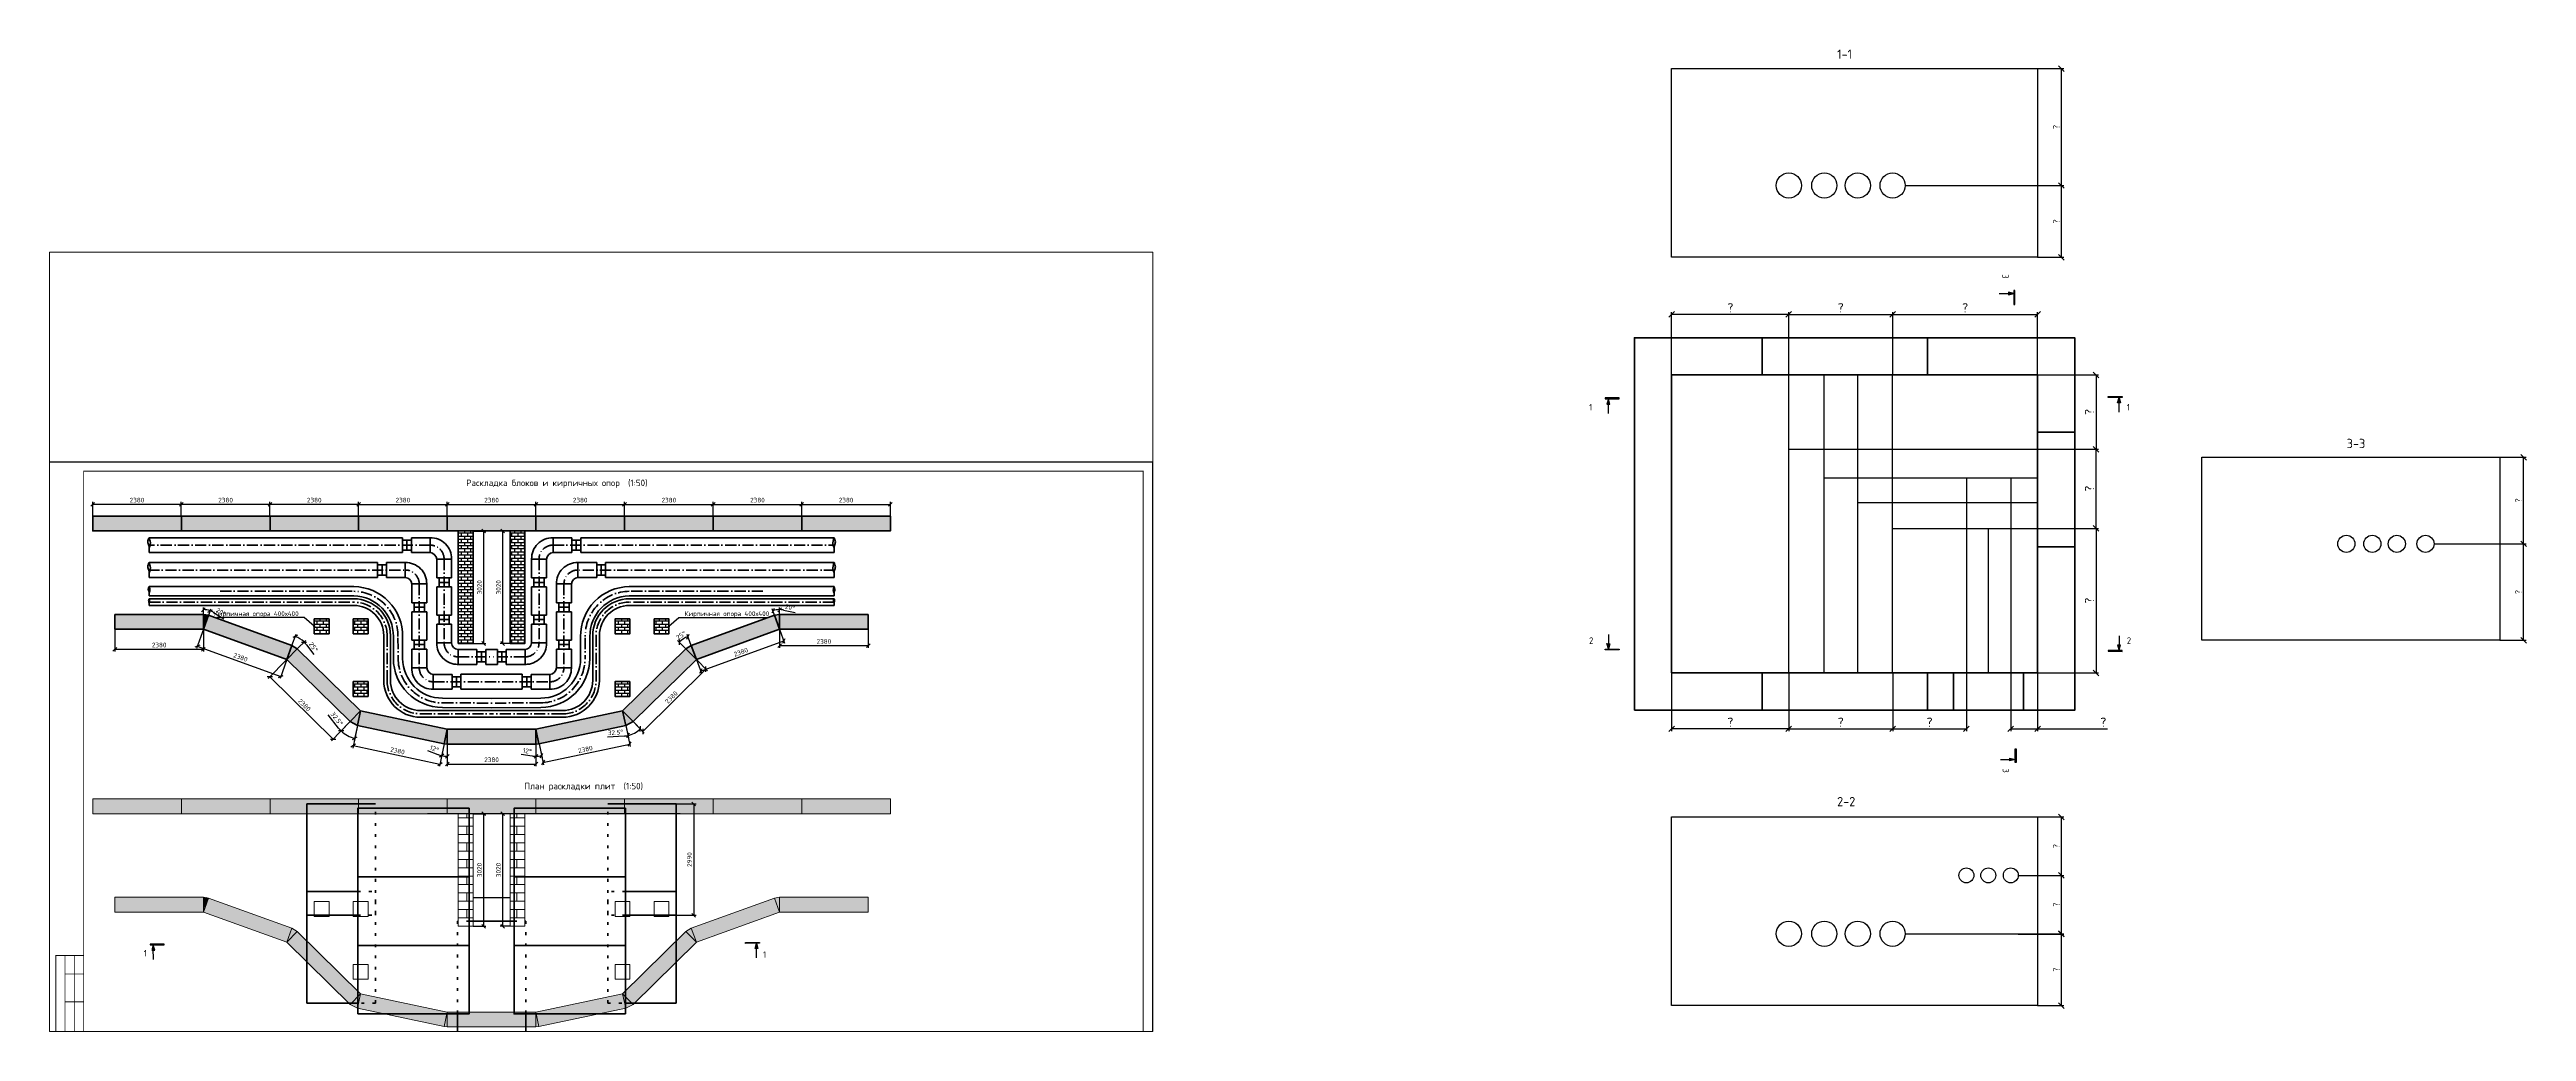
# Paper-space layout 'П-2' of a CAD drawing. Header units: millimetres. Extents: x 0 to 1330, y 0 to 527.
# The model-space entities are those that its viewports show. They can reach past a viewport. Long polylines and large blocks are cut down to what shows.
import ezdxf
from ezdxf import colors
from ezdxf.entities.mleader import LeaderData, LeaderLine
from ezdxf.math import Vec2, Vec3

# ---------------------------------------------------------------- set-up
doc = ezdxf.new("R2010")
doc.units = ezdxf.units.MM
doc.linetypes.add('366_Контур', pattern=[1, 0.25, -0.75])
doc.linetypes.add('ACAD_ISO10W100', pattern=[18.5, 12, -3, 0.5, -3])
for name, color, linetype, lineweight in [('2 Рамка обычные', 1, 'Continuous', 60), ('Объекты проект.', 1, 'Continuous', 80), ('Основной', 1, 'Continuous', 60), ('Размеры на чертеже', 250, 'Continuous', 25)]:
    doc.layers.add(name, color=color, linetype=linetype, lineweight=lineweight)
doc.layers.add('Штриховка', color=7, linetype='Continuous')
doc.styles.add('-ISOCPEUR-', font='isocpeur.TTF')
doc.styles.add('GOST', font='GOST Common.ttf')
doc.styles.get("Standard").update_dxf_attribs({"font": 'GOST Common.ttf'})
doc.dimstyles.new('Копия М 1 к 25', dxfattribs={"dimtxt": 3.5, "dimasz": 3, "dimexe": 1.25, "dimexo": 0, "dimgap": 1, "dimtad": 1, "dimdec": 0, "dimlfac": 25, "dimzin": 0, "dimdsep": 46, "dimtxsty": 'GOST', "dimblk": 'OBLIQUE', "dimcen": 5, "dimclrd": 256, "dimclre": 256, "dimclrt": 256, "dimazin": 2, "dimtfac": 1, "dimtdec": 0, "dimtmove": 0, "dimatfit": 3, "dimldrblk": 'NONE', "dimfxl": 1.25, "dimtolj": 1, "dimtzin": 0, "dimlwd": -1, "dimlwe": -1, "dimarcsym": 2})
doc.dimstyles.new('М 1 к 50', dxfattribs={"dimtxt": 2.5, "dimasz": 2, "dimexe": 1.25, "dimexo": 0, "dimgap": 1, "dimtad": 1, "dimdec": 0, "dimlfac": 50, "dimzin": 0, "dimdsep": 46, "dimtxsty": 'GOST', "dimblk": 'OBLIQUE', "dimcen": 0, "dimclrd": 256, "dimclre": 256, "dimclrt": 256, "dimazin": 2, "dimtfac": 1, "dimtdec": 0, "dimtmove": 0, "dimatfit": 3, "dimldrblk": 'NONE', "dimfxl": 1.25, "dimtolj": 1, "dimtzin": 0, "dimlwd": -1, "dimlwe": -1, "dimarcsym": 2})
pattern_1 = [(0, (-52.7648, 0), (0, 1.68656), []), (90, (-52.7648, 0), (-1.68656, 1.68656), [1.68656, -1.68656])]
pattern_2 = [(45, (-52.7648, 94.1374), (0.286245664, 1.049567434), [1.349375, -0.269875, 0, -0.269875])]
pattern_3 = [(45, (-52.7648, 94.1374), (0.72403315, 2.65478822), [3.413125, -0.682625, 0, -0.682625])]
pattern_4 = [(45, (-52.7648, -57.68893), (0.286245664, 1.049567434), [1.349375, -0.269875, 0, -0.269875])]
pattern_5 = [(45, (-52.7648, -57.689), (0.72403315, 2.65478822), [3.413125, -0.682625, 0, -0.682625])]

# ---------------------------------------------------------------- blocks, each defined once
blk = doc.blocks.new('_Oblique')
at = {"color": 0, "linetype": 'ByBlock', "lineweight": -2}
blk.add_line((-0.5, -0.5), (0.5, 0.5), dxfattribs=at)
blk = doc.blocks.new('*D398')
at = {"transparency": 16777216}
for p, q in [((934, 352.5), (934, 386.2)), ((989.8, 352.5), (989.8, 386.2)), ((934, 385), (989.8, 385))]:
    blk.add_line(p, q, dxfattribs=at)
at = {"layer": 'Defpoints', "color": 0, "transparency": 16777216}
for p in [(989.8, 385), (934, 352.5), (989.8, 352.5)]:
    blk.add_point(p, dxfattribs=at)
at = {"transparency": 16777216, "xscale": 3, "yscale": 3, "zscale": 3, "rotation": 180}
blk.add_blockref('_Oblique', (934, 385), dxfattribs=at)
at = {"transparency": 16777216, "xscale": 3, "yscale": 3, "zscale": 3}
blk.add_blockref('_Oblique', (989.8, 385), dxfattribs=at)
at = {"transparency": 16777216, "insert": (961.9, 388.5), "char_height": 5, "attachment_point": 5, "style": 'GOST'}
blk.add_mtext('\\A1;?', dxfattribs=at)
blk = doc.blocks.new('_None')
blk = doc.blocks.new('*D399')
at = {"transparency": 16777216}
for p, q in [((871.1, 346.5), (871.1, 386.2)), ((934, 352.5), (934, 386.2)), ((934, 385), (871.1, 385))]:
    blk.add_line(p, q, dxfattribs=at)
at = {"layer": 'Defpoints', "color": 0, "transparency": 16777216}
for p in [(871.1, 385), (871.1, 346.5), (934, 352.5)]:
    blk.add_point(p, dxfattribs=at)
at = {"transparency": 16777216, "xscale": 3, "yscale": 3, "zscale": 3, "rotation": 180}
blk.add_blockref('_Oblique', (871.1, 385), dxfattribs=at)
at = {"transparency": 16777216, "xscale": 3, "yscale": 3, "zscale": 3}
blk.add_blockref('_Oblique', (934, 385), dxfattribs=at)
at = {"transparency": 16777216, "insert": (902.6, 388.5), "char_height": 5, "attachment_point": 5, "style": 'GOST'}
blk.add_mtext('\\A1;?', dxfattribs=at)
blk = doc.blocks.new('*D400')
at = {"transparency": 16777216}
for p, q in [((989.8, 352.5), (989.8, 386.2)), ((1067.6, 341.5), (1067.6, 386.2)), ((989.8, 385), (1067.6, 385))]:
    blk.add_line(p, q, dxfattribs=at)
at = {"layer": 'Defpoints', "color": 0, "transparency": 16777216}
for p in [(1067.6, 385), (989.8, 352.5), (1067.6, 341.5)]:
    blk.add_point(p, dxfattribs=at)
at = {"transparency": 16777216, "xscale": 3, "yscale": 3, "zscale": 3, "rotation": 180}
blk.add_blockref('_Oblique', (989.8, 385), dxfattribs=at)
at = {"transparency": 16777216, "xscale": 3, "yscale": 3, "zscale": 3}
blk.add_blockref('_Oblique', (1067.6, 385), dxfattribs=at)
at = {"transparency": 16777216, "insert": (1028.7, 388.5), "char_height": 5, "attachment_point": 5, "style": 'GOST'}
blk.add_mtext('\\A1;?', dxfattribs=at)
blk = doc.blocks.new('*D401')
at = {"transparency": 16777216}
for p, q in [((934, 192.5), (934, 161.3)), ((989.8, 192.5), (989.8, 161.3)), ((934, 162.5), (989.8, 162.5))]:
    blk.add_line(p, q, dxfattribs=at)
at = {"layer": 'Defpoints', "color": 0, "transparency": 16777216}
for p in [(934, 192.5), (989.8, 192.5), (989.8, 162.5)]:
    blk.add_point(p, dxfattribs=at)
at = {"transparency": 16777216, "xscale": 3, "yscale": 3, "zscale": 3, "rotation": 180}
blk.add_blockref('_Oblique', (934, 162.5), dxfattribs=at)
at = {"transparency": 16777216, "xscale": 3, "yscale": 3, "zscale": 3}
blk.add_blockref('_Oblique', (989.8, 162.5), dxfattribs=at)
at = {"transparency": 16777216, "insert": (961.9, 166), "char_height": 5, "attachment_point": 5, "style": 'GOST'}
blk.add_mtext('\\A1;?', dxfattribs=at)
blk = doc.blocks.new('*D402')
at = {"transparency": 16777216}
for p, q in [((871.1, 198.5), (871.1, 161.3)), ((934, 192.5), (934, 161.3)), ((934, 162.5), (871.1, 162.5))]:
    blk.add_line(p, q, dxfattribs=at)
at = {"layer": 'Defpoints', "color": 0, "transparency": 16777216}
for p in [(871.1, 198.5), (934, 192.5), (871.1, 162.5)]:
    blk.add_point(p, dxfattribs=at)
at = {"transparency": 16777216, "xscale": 3, "yscale": 3, "zscale": 3, "rotation": 180}
blk.add_blockref('_Oblique', (871.1, 162.5), dxfattribs=at)
at = {"transparency": 16777216, "xscale": 3, "yscale": 3, "zscale": 3}
blk.add_blockref('_Oblique', (934, 162.5), dxfattribs=at)
at = {"transparency": 16777216, "insert": (902.6, 166), "char_height": 5, "attachment_point": 5, "style": 'GOST'}
blk.add_mtext('\\A1;?', dxfattribs=at)
blk = doc.blocks.new('*D403')
at = {"transparency": 16777216}
for p, q in [((1029.4, 203.4), (1029.4, 161.3)), ((989.8, 192.5), (989.8, 161.3)), ((989.8, 162.5), (1029.4, 162.5))]:
    blk.add_line(p, q, dxfattribs=at)
at = {"layer": 'Defpoints', "color": 0, "transparency": 16777216}
for p in [(1029.4, 203.4), (989.8, 192.5), (1029.4, 162.5)]:
    blk.add_point(p, dxfattribs=at)
at = {"transparency": 16777216, "xscale": 3, "yscale": 3, "zscale": 3, "rotation": 180}
blk.add_blockref('_Oblique', (989.8, 162.5), dxfattribs=at)
at = {"transparency": 16777216, "xscale": 3, "yscale": 3, "zscale": 3}
blk.add_blockref('_Oblique', (1029.4, 162.5), dxfattribs=at)
at = {"transparency": 16777216, "insert": (1009.6, 166), "char_height": 5, "attachment_point": 5, "style": 'GOST'}
blk.add_mtext('\\A1;?', dxfattribs=at)
blk = doc.blocks.new('*D404')
at = {"transparency": 16777216}
for p, q in [((1053.2, 203.5), (1053.2, 161.3)), ((1067.6, 203.5), (1067.6, 161.3)), ((1053.2, 162.5), (1067.6, 162.5)), ((1067.6, 162.5), (1105.2, 162.5))]:
    blk.add_line(p, q, dxfattribs=at)
at = {"layer": 'Defpoints', "color": 0, "transparency": 16777216}
for p in [(1053.2, 203.5), (1067.6, 203.5), (1053.2, 162.5)]:
    blk.add_point(p, dxfattribs=at)
at = {"transparency": 16777216, "xscale": 3, "yscale": 3, "zscale": 3, "rotation": 180}
blk.add_blockref('_Oblique', (1053.2, 162.5), dxfattribs=at)
at = {"transparency": 16777216, "xscale": 3, "yscale": 3, "zscale": 3}
blk.add_blockref('_Oblique', (1067.6, 162.5), dxfattribs=at)
at = {"transparency": 16777216, "insert": (1102.9, 166), "char_height": 5, "attachment_point": 5, "style": 'GOST'}
blk.add_mtext('\\A1;?', dxfattribs=at)
blk = doc.blocks.new('*D405')
at = {"transparency": 16777216}
for p, q in [((1067.6, 352.5), (1100.3, 352.5)), ((1099, 352.5), (1099, 312.6)), ((1067.6, 312.6), (1100.3, 312.6))]:
    blk.add_line(p, q, dxfattribs=at)
at = {"layer": 'Defpoints', "color": 0, "transparency": 16777216}
for p in [(1067.6, 352.5), (1067.6, 312.6), (1099, 312.6)]:
    blk.add_point(p, dxfattribs=at)
at = {"transparency": 16777216, "xscale": 3, "yscale": 3, "zscale": 3}
for p, rotation in [((1099, 352.5), 90), ((1099, 312.6), 270)]:
    blk.add_blockref('_Oblique', p, dxfattribs=dict(at, rotation=rotation))
at = {"transparency": 16777216, "insert": (1095.5, 332.6), "char_height": 5, "width": 15.934, "attachment_point": 5, "rotation": 90, "style": 'GOST'}
blk.add_mtext('\\A1;?', dxfattribs=at)
blk = doc.blocks.new('*D406')
at = {"transparency": 16777216}
for p, q in [((1067.6, 312.6), (1100.3, 312.6)), ((1099, 270.1), (1099, 312.6)), ((1067.6, 270.1), (1100.3, 270.1))]:
    blk.add_line(p, q, dxfattribs=at)
at = {"layer": 'Defpoints', "color": 0, "transparency": 16777216}
for p in [(1067.6, 312.6), (1099, 312.6), (1067.6, 270.1)]:
    blk.add_point(p, dxfattribs=at)
at = {"transparency": 16777216, "xscale": 3, "yscale": 3, "zscale": 3}
for p, rotation in [((1099, 312.6), 90), ((1099, 270.1), 270)]:
    blk.add_blockref('_Oblique', p, dxfattribs=dict(at, rotation=rotation))
at = {"transparency": 16777216, "insert": (1095.5, 291.4), "char_height": 5, "attachment_point": 5, "rotation": 90, "style": 'GOST'}
blk.add_mtext('\\A1;?', dxfattribs=at)
blk = doc.blocks.new('*D407')
at = {"transparency": 16777216}
for p, q in [((1067.6, 270.1), (1100.3, 270.1)), ((1099, 270.1), (1099, 192.5)), ((1067.6, 192.5), (1100.3, 192.5))]:
    blk.add_line(p, q, dxfattribs=at)
at = {"layer": 'Defpoints', "color": 0, "transparency": 16777216}
for p in [(1067.6, 270.1), (1067.6, 192.5), (1099, 192.5)]:
    blk.add_point(p, dxfattribs=at)
at = {"transparency": 16777216, "xscale": 3, "yscale": 3, "zscale": 3}
for p, rotation in [((1099, 270.1), 90), ((1099, 192.5), 270)]:
    blk.add_blockref('_Oblique', p, dxfattribs=dict(at, rotation=rotation))
at = {"transparency": 16777216, "insert": (1095.5, 231.3), "char_height": 5, "attachment_point": 5, "rotation": 90, "style": 'GOST'}
blk.add_mtext('\\A1;?', dxfattribs=at)
blk = doc.blocks.new('*D408')
at = {"transparency": 16777216}
for p, q in [((1280.5, 261.8), (1329.9, 261.8)), ((1328.6, 210), (1328.6, 261.8)), ((1315.8, 210), (1329.9, 210))]:
    blk.add_line(p, q, dxfattribs=at)
at = {"layer": 'Defpoints', "color": 0, "transparency": 16777216}
for p in [(1280.5, 261.8), (1328.6, 261.8), (1315.8, 210)]:
    blk.add_point(p, dxfattribs=at)
at = {"transparency": 16777216, "xscale": 3, "yscale": 3, "zscale": 3}
for p, rotation in [((1328.6, 261.8), 90), ((1328.6, 210), 270)]:
    blk.add_blockref('_Oblique', p, dxfattribs=dict(at, rotation=rotation))
at = {"transparency": 16777216, "insert": (1325.9, 235.9), "char_height": 3.5, "attachment_point": 5, "rotation": 90, "style": 'GOST'}
blk.add_mtext('\\A1;?', dxfattribs=at)
blk = doc.blocks.new('*D409')
at = {"transparency": 16777216}
for p, q in [((1315.8, 308.3), (1329.9, 308.3)), ((1328.6, 261.8), (1328.6, 308.3)), ((1315.8, 261.8), (1329.9, 261.8))]:
    blk.add_line(p, q, dxfattribs=at)
at = {"layer": 'Defpoints', "color": 0, "transparency": 16777216}
for p in [(1315.8, 308.3), (1328.6, 308.3), (1315.8, 261.8)]:
    blk.add_point(p, dxfattribs=at)
at = {"transparency": 16777216, "xscale": 3, "yscale": 3, "zscale": 3}
for p, rotation in [((1328.6, 308.3), 90), ((1328.6, 261.8), 270)]:
    blk.add_blockref('_Oblique', p, dxfattribs=dict(at, rotation=rotation))
at = {"transparency": 16777216, "insert": (1325.9, 285.1), "char_height": 3.5, "attachment_point": 5, "rotation": 90, "style": 'GOST'}
blk.add_mtext('\\A1;?', dxfattribs=at)
blk = doc.blocks.new('направление')
at = {"layer": 'Размеры на чертеже'}
h = blk.add_hatch(color=256, dxfattribs=at)
h.dxf.hatch_style = 1
h.paths.add_polyline_path([(0, 0), (-3.8, 1), (-3.8, -1)])
blk.add_line((-10.5, 0), (-2.5, 0), dxfattribs=at)
blk.add_lwpolyline([(0, 0), (-3.8, 1), (-3.8, -1)], close=True, dxfattribs=at)
blk = doc.blocks.new('*U410')
at = {"layer": 'Штриховка', "true_color": 0x000000}
h = blk.add_hatch(color=18, dxfattribs=at)
h.dxf.hatch_style = 1
h.paths.add_polyline_path([(-3.714, 0.023), (-3.714, 0.002), (-3.382, 0.002), (-3.382, 0.023)])
h = blk.add_hatch(color=18, dxfattribs=at)
h.dxf.hatch_style = 1
h.paths.add_polyline_path([(8.356, 0.023), (8.356, 0.001), (8.688, 0.001), (8.688, 0.023)])
at = {"layer": 'Штриховка', "color": 18, "true_color": 0x000000}
for points in [[(-3.382, 0.002), (-3.382, 0.023), (-3.714, 0.023), (-3.714, 0.002)], [(8.356, 0.001), (8.356, 0.023), (8.688, 0.023), (8.688, 0.001)]]:
    blk.add_lwpolyline(points, close=True, dxfattribs=at)
at = {"layer": 'Размеры на чертеже', "yscale": 0.03333333333333333, "zscale": 0.03333333333333333}
for p, xscale, rotation in [((-3.64, 0), 0.03333333333333333, 89.99999999993935), ((8.614, 0), -0.03333333333333333, 270.0000000000607)]:
    blk.add_blockref('направление', p, dxfattribs=dict(at, xscale=xscale, rotation=rotation))
blk = doc.blocks.new('*U411')
at = {"layer": 'Штриховка', "true_color": 0x000000}
h = blk.add_hatch(color=18, dxfattribs=at)
h.dxf.hatch_style = 1
h.paths.add_polyline_path([(-3.714, 0.023), (-3.714, 0.002), (-3.382, 0.002), (-3.382, 0.023)])
h = blk.add_hatch(color=18, dxfattribs=at)
h.dxf.hatch_style = 1
h.paths.add_polyline_path([(7.281, 0.023), (7.281, 0.001), (7.612, 0.001), (7.612, 0.023)])
at = {"layer": 'Штриховка', "color": 18, "true_color": 0x000000}
for points in [[(-3.382, 0.002), (-3.382, 0.023), (-3.714, 0.023), (-3.714, 0.002)], [(7.281, 0.001), (7.281, 0.023), (7.612, 0.023), (7.612, 0.001)]]:
    blk.add_lwpolyline(points, close=True, dxfattribs=at)
at = {"layer": 'Размеры на чертеже', "yscale": 0.03333333333333333, "zscale": 0.03333333333333333}
for p, xscale, rotation in [((-3.64, 0), 0.03333333333333333, 89.99999999993935), ((7.538, 0), -0.03333333333333333, 270.0000000000607)]:
    blk.add_blockref('направление', p, dxfattribs=dict(at, xscale=xscale, rotation=rotation))
blk = doc.blocks.new('*D412')
at = {"transparency": 16777216}
for p, q in [((996.5, 454.2), (1081.7, 454.2)), ((1080.4, 415.7), (1080.4, 454.2)), ((1067.6, 415.7), (1081.7, 415.7))]:
    blk.add_line(p, q, dxfattribs=at)
at = {"layer": 'Defpoints', "color": 0, "transparency": 16777216}
for p in [(996.5, 454.2), (1080.4, 454.2), (1067.6, 415.7)]:
    blk.add_point(p, dxfattribs=at)
at = {"transparency": 16777216, "xscale": 3, "yscale": 3, "zscale": 3}
for p, rotation in [((1080.4, 454.2), 90), ((1080.4, 415.7), 270)]:
    blk.add_blockref('_Oblique', p, dxfattribs=dict(at, rotation=rotation))
at = {"transparency": 16777216, "insert": (1077.7, 434.9), "char_height": 3.5, "attachment_point": 5, "rotation": 90, "style": 'GOST'}
blk.add_mtext('\\A1;?', dxfattribs=at)
blk = doc.blocks.new('*D413')
at = {"transparency": 16777216}
for p, q in [((1067.6, 517), (1081.7, 517)), ((1080.4, 454.2), (1080.4, 517)), ((1067.6, 454.2), (1081.7, 454.2))]:
    blk.add_line(p, q, dxfattribs=at)
at = {"layer": 'Defpoints', "color": 0, "transparency": 16777216}
for p in [(1067.6, 517), (1080.4, 517), (1067.6, 454.2)]:
    blk.add_point(p, dxfattribs=at)
at = {"transparency": 16777216, "xscale": 3, "yscale": 3, "zscale": 3}
for p, rotation in [((1080.4, 517), 90), ((1080.4, 454.2), 270)]:
    blk.add_blockref('_Oblique', p, dxfattribs=dict(at, rotation=rotation))
at = {"transparency": 16777216, "insert": (1077.7, 485.6), "char_height": 3.5, "attachment_point": 5, "rotation": 90, "style": 'GOST'}
blk.add_mtext('\\A1;?', dxfattribs=at)
blk = doc.blocks.new('*D414')
at = {"transparency": 16777216}
for p, q in [((996.5, 52.5), (1081.7, 52.5)), ((1080.4, 13.9), (1080.4, 52.5)), ((1067.6, 13.9), (1081.7, 13.9))]:
    blk.add_line(p, q, dxfattribs=at)
at = {"layer": 'Defpoints', "color": 0, "transparency": 16777216}
for p in [(996.5, 52.5), (1080.4, 52.5), (1067.6, 13.9)]:
    blk.add_point(p, dxfattribs=at)
at = {"transparency": 16777216, "xscale": 3, "yscale": 3, "zscale": 3}
for p, rotation in [((1080.4, 52.5), 90), ((1080.4, 13.9), 270)]:
    blk.add_blockref('_Oblique', p, dxfattribs=dict(at, rotation=rotation))
at = {"transparency": 16777216, "insert": (1077.7, 33.2), "char_height": 3.5, "attachment_point": 5, "rotation": 90, "style": 'GOST'}
blk.add_mtext('\\A1;?', dxfattribs=at)
blk = doc.blocks.new('*D415')
at = {"transparency": 16777216}
for p, q in [((1067.6, 115.2), (1081.7, 115.2)), ((1080.4, 83.8), (1080.4, 115.2)), ((1057.2, 83.8), (1081.7, 83.8))]:
    blk.add_line(p, q, dxfattribs=at)
at = {"layer": 'Defpoints', "color": 0, "transparency": 16777216}
for p in [(1067.6, 115.2), (1080.4, 115.2), (1057.2, 83.8)]:
    blk.add_point(p, dxfattribs=at)
at = {"transparency": 16777216, "xscale": 3, "yscale": 3, "zscale": 3}
for p, rotation in [((1080.4, 115.2), 90), ((1080.4, 83.8), 270)]:
    blk.add_blockref('_Oblique', p, dxfattribs=dict(at, rotation=rotation))
at = {"transparency": 16777216, "insert": (1077.7, 99.5), "char_height": 3.5, "attachment_point": 5, "rotation": 90, "style": 'GOST'}
blk.add_mtext('\\A1;?', dxfattribs=at)
blk = doc.blocks.new('*D416')
at = {"transparency": 16777216}
for p, q in [((1067.6, 83.8), (1081.7, 83.8)), ((1080.4, 52.3), (1080.4, 83.8)), ((1057.2, 52.3), (1081.7, 52.3))]:
    blk.add_line(p, q, dxfattribs=at)
at = {"layer": 'Defpoints', "color": 0, "transparency": 16777216}
for p in [(1067.6, 83.8), (1080.4, 83.8), (1057.2, 52.3)]:
    blk.add_point(p, dxfattribs=at)
at = {"transparency": 16777216, "xscale": 3, "yscale": 3, "zscale": 3}
for p, rotation in [((1080.4, 83.8), 90), ((1080.4, 52.3), 270)]:
    blk.add_blockref('_Oblique', p, dxfattribs=dict(at, rotation=rotation))
at = {"transparency": 16777216, "insert": (1077.7, 68.1), "char_height": 3.5, "attachment_point": 5, "rotation": 90, "style": 'GOST'}
blk.add_mtext('\\A1;?', dxfattribs=at)
blk = doc.blocks.new('*U388')
at = {"layer": 'Штриховка', "true_color": 0x000000}
h = blk.add_hatch(color=18, dxfattribs=at)
h.dxf.hatch_style = 1
h.paths.add_polyline_path([(-4.31, 0.023), (-4.31, 0.002), (-3.978, 0.002), (-3.978, 0.023)])
h = blk.add_hatch(color=18, dxfattribs=at)
h.dxf.hatch_style = 1
h.paths.add_polyline_path([(9.977, 0.023), (9.977, 0.001), (10.309, 0.001), (10.309, 0.023)])
at = {"layer": 'Штриховка', "color": 18, "true_color": 0x000000}
for points in [[(-3.978, 0.002), (-3.978, 0.023), (-4.31, 0.023), (-4.31, 0.002)], [(9.977, 0.001), (9.977, 0.023), (10.309, 0.023), (10.309, 0.001)]]:
    blk.add_lwpolyline(points, close=True, dxfattribs=at)
at = {"layer": 'Размеры на чертеже', "yscale": 0.03333333333333333, "zscale": 0.03333333333333333}
for p, xscale, rotation in [((-4.236, 0), 0.03333333333333333, 89.99999999993935), ((10.235, 0), -0.03333333333333333, 270.0000000000607)]:
    blk.add_blockref('направление', p, dxfattribs=dict(at, xscale=xscale, rotation=rotation))
blk = doc.blocks.new('*D438')
at = {"transparency": 16777216}
for p, q in [((8043.1, 2134.1), (8043.1, 2141.7)), ((8090.7, 2134.1), (8090.7, 2141.7)), ((8043.1, 2140.4), (8090.7, 2140.4))]:
    blk.add_line(p, q, dxfattribs=at)
at = {"layer": 'Defpoints', "color": 0, "transparency": 16777216}
for p in [(8043.1, 2134.1), (8090.7, 2140.4), (8090.7, 2134.1)]:
    blk.add_point(p, dxfattribs=at)
at = {"transparency": 16777216, "xscale": 2, "yscale": 2, "zscale": 2, "rotation": 180}
blk.add_blockref('_Oblique', (8043.1, 2140.4), dxfattribs=at)
at = {"transparency": 16777216, "xscale": 2, "yscale": 2, "zscale": 2}
blk.add_blockref('_Oblique', (8090.7, 2140.4), dxfattribs=at)
at = {"transparency": 16777216, "insert": (8066.9, 2142.7), "char_height": 2.5, "attachment_point": 5, "style": 'GOST'}
blk.add_mtext('\\A1;2380', dxfattribs=at)
blk = doc.blocks.new('*D439')
at = {"transparency": 16777216}
for p, q in [((8104.6, 2126.1), (8111.5, 2126.1)), ((8110.2, 2126.1), (8110.2, 2065.7)), ((8104.6, 2065.7), (8111.5, 2065.7))]:
    blk.add_line(p, q, dxfattribs=at)
at = {"layer": 'Defpoints', "color": 0, "transparency": 16777216}
for p in [(8104.6, 2126.1), (8104.6, 2065.7), (8110.2, 2065.7)]:
    blk.add_point(p, dxfattribs=at)
at = {"transparency": 16777216, "xscale": 2, "yscale": 2, "zscale": 2}
for p, rotation in [((8110.2, 2126.1), 90), ((8110.2, 2065.7), 270)]:
    blk.add_blockref('_Oblique', p, dxfattribs=dict(at, rotation=rotation))
at = {"transparency": 16777216, "insert": (8108, 2095.9), "char_height": 2.5, "attachment_point": 5, "rotation": 90, "style": 'GOST'}
blk.add_mtext('\\A1;3020', dxfattribs=at)
blk = doc.blocks.new('*D440')
at = {"transparency": 16777216}
for p, q in [((8124.4, 2126.1), (8119.2, 2126.1)), ((8120.4, 2126.1), (8120.4, 2065.7)), ((8124.4, 2065.7), (8119.2, 2065.7))]:
    blk.add_line(p, q, dxfattribs=at)
at = {"layer": 'Defpoints', "color": 0, "transparency": 16777216}
for p in [(8124.4, 2126.1), (8120.4, 2065.7), (8124.4, 2065.7)]:
    blk.add_point(p, dxfattribs=at)
at = {"transparency": 16777216, "xscale": 2, "yscale": 2, "zscale": 2}
for p, rotation in [((8120.4, 2126.1), 90), ((8120.4, 2065.7), 270)]:
    blk.add_blockref('_Oblique', p, dxfattribs=dict(at, rotation=rotation))
at = {"transparency": 16777216, "insert": (8118.2, 2095.9), "char_height": 2.5, "attachment_point": 5, "rotation": 90, "style": 'GOST'}
blk.add_mtext('\\A1;3020', dxfattribs=at)
blk = doc.blocks.new('*D441')
at = {"transparency": 16777216}
for p, q in [((8090.7, 2134.1), (8090.7, 2141.7)), ((8138.3, 2134.1), (8138.3, 2141.7)), ((8090.7, 2140.4), (8138.3, 2140.4))]:
    blk.add_line(p, q, dxfattribs=at)
at = {"layer": 'Defpoints', "color": 0, "transparency": 16777216}
for p in [(8090.7, 2134.1), (8138.3, 2140.4), (8138.3, 2134.1)]:
    blk.add_point(p, dxfattribs=at)
at = {"transparency": 16777216, "xscale": 2, "yscale": 2, "zscale": 2, "rotation": 180}
blk.add_blockref('_Oblique', (8090.7, 2140.4), dxfattribs=at)
at = {"transparency": 16777216, "xscale": 2, "yscale": 2, "zscale": 2}
blk.add_blockref('_Oblique', (8138.3, 2140.4), dxfattribs=at)
at = {"transparency": 16777216, "insert": (8114.5, 2142.7), "char_height": 2.5, "attachment_point": 5, "style": 'GOST'}
blk.add_mtext('\\A1;2380', dxfattribs=at)
blk = doc.blocks.new('*D442')
at = {"transparency": 16777216}
for p, q in [((8138.3, 2134.1), (8138.3, 2141.7)), ((8185.9, 2134.1), (8185.9, 2141.7)), ((8138.3, 2140.4), (8185.9, 2140.4))]:
    blk.add_line(p, q, dxfattribs=at)
at = {"layer": 'Defpoints', "color": 0, "transparency": 16777216}
for p in [(8138.3, 2134.1), (8185.9, 2140.4), (8185.9, 2134.1)]:
    blk.add_point(p, dxfattribs=at)
at = {"transparency": 16777216, "xscale": 2, "yscale": 2, "zscale": 2, "rotation": 180}
blk.add_blockref('_Oblique', (8138.3, 2140.4), dxfattribs=at)
at = {"transparency": 16777216, "xscale": 2, "yscale": 2, "zscale": 2}
blk.add_blockref('_Oblique', (8185.9, 2140.4), dxfattribs=at)
at = {"transparency": 16777216, "insert": (8162.1, 2142.7), "char_height": 2.5, "attachment_point": 5, "style": 'GOST'}
blk.add_mtext('\\A1;2380', dxfattribs=at)
blk = doc.blocks.new('*D443')
at = {"transparency": 16777216}
for p, q in [((8185.9, 2134.1), (8185.9, 2141.7)), ((8233.5, 2134.1), (8233.5, 2141.7)), ((8185.9, 2140.4), (8233.5, 2140.4))]:
    blk.add_line(p, q, dxfattribs=at)
at = {"layer": 'Defpoints', "color": 0, "transparency": 16777216}
for p in [(8185.9, 2134.1), (8233.5, 2140.4), (8233.5, 2134.1)]:
    blk.add_point(p, dxfattribs=at)
at = {"transparency": 16777216, "xscale": 2, "yscale": 2, "zscale": 2, "rotation": 180}
blk.add_blockref('_Oblique', (8185.9, 2140.4), dxfattribs=at)
at = {"transparency": 16777216, "xscale": 2, "yscale": 2, "zscale": 2}
blk.add_blockref('_Oblique', (8233.5, 2140.4), dxfattribs=at)
at = {"transparency": 16777216, "insert": (8209.7, 2142.7), "char_height": 2.5, "attachment_point": 5, "style": 'GOST'}
blk.add_mtext('\\A1;2380', dxfattribs=at)
blk = doc.blocks.new('*D444')
at = {"transparency": 16777216}
for p, q in [((8233.5, 2134.1), (8233.5, 2141.7)), ((8281.1, 2134.1), (8281.1, 2141.7)), ((8233.5, 2140.4), (8281.1, 2140.4))]:
    blk.add_line(p, q, dxfattribs=at)
at = {"layer": 'Defpoints', "color": 0, "transparency": 16777216}
for p in [(8233.5, 2134.1), (8281.1, 2140.4), (8281.1, 2134.1)]:
    blk.add_point(p, dxfattribs=at)
at = {"transparency": 16777216, "xscale": 2, "yscale": 2, "zscale": 2, "rotation": 180}
blk.add_blockref('_Oblique', (8233.5, 2140.4), dxfattribs=at)
at = {"transparency": 16777216, "xscale": 2, "yscale": 2, "zscale": 2}
blk.add_blockref('_Oblique', (8281.1, 2140.4), dxfattribs=at)
at = {"transparency": 16777216, "insert": (8257.3, 2142.7), "char_height": 2.5, "attachment_point": 5, "style": 'GOST'}
blk.add_mtext('\\A1;2380', dxfattribs=at)
blk = doc.blocks.new('*D445')
at = {"transparency": 16777216}
for p, q in [((8281.1, 2134.1), (8281.1, 2141.7)), ((8328.7, 2134.1), (8328.7, 2141.7)), ((8281.1, 2140.4), (8328.7, 2140.4))]:
    blk.add_line(p, q, dxfattribs=at)
at = {"layer": 'Defpoints', "color": 0, "transparency": 16777216}
for p in [(8281.1, 2134.1), (8328.7, 2140.4), (8328.7, 2134.1)]:
    blk.add_point(p, dxfattribs=at)
at = {"transparency": 16777216, "xscale": 2, "yscale": 2, "zscale": 2, "rotation": 180}
blk.add_blockref('_Oblique', (8281.1, 2140.4), dxfattribs=at)
at = {"transparency": 16777216, "xscale": 2, "yscale": 2, "zscale": 2}
blk.add_blockref('_Oblique', (8328.7, 2140.4), dxfattribs=at)
at = {"transparency": 16777216, "insert": (8304.9, 2142.7), "char_height": 2.5, "attachment_point": 5, "style": 'GOST'}
blk.add_mtext('\\A1;2380', dxfattribs=at)
blk = doc.blocks.new('*D446')
at = {"transparency": 16777216}
for p, q in [((7995.5, 2134.1), (7995.5, 2141.7)), ((8043.1, 2134.1), (8043.1, 2141.7)), ((8043.1, 2140.4), (7995.5, 2140.4))]:
    blk.add_line(p, q, dxfattribs=at)
at = {"layer": 'Defpoints', "color": 0, "transparency": 16777216}
for p in [(7995.5, 2140.4), (7995.5, 2134.1), (8043.1, 2134.1)]:
    blk.add_point(p, dxfattribs=at)
at = {"transparency": 16777216, "xscale": 2, "yscale": 2, "zscale": 2, "rotation": 180}
blk.add_blockref('_Oblique', (7995.5, 2140.4), dxfattribs=at)
at = {"transparency": 16777216, "xscale": 2, "yscale": 2, "zscale": 2}
blk.add_blockref('_Oblique', (8043.1, 2140.4), dxfattribs=at)
at = {"transparency": 16777216, "insert": (8019.3, 2142.7), "char_height": 2.5, "attachment_point": 5, "style": 'GOST'}
blk.add_mtext('\\A1;2380', dxfattribs=at)
blk = doc.blocks.new('*D447')
at = {"transparency": 16777216}
for p, q in [((7947.9, 2134.1), (7947.9, 2141.7)), ((7995.5, 2134.1), (7995.5, 2141.7)), ((7995.5, 2140.4), (7947.9, 2140.4))]:
    blk.add_line(p, q, dxfattribs=at)
at = {"layer": 'Defpoints', "color": 0, "transparency": 16777216}
for p in [(7947.9, 2140.4), (7947.9, 2134.1), (7995.5, 2134.1)]:
    blk.add_point(p, dxfattribs=at)
at = {"transparency": 16777216, "xscale": 2, "yscale": 2, "zscale": 2, "rotation": 180}
blk.add_blockref('_Oblique', (7947.9, 2140.4), dxfattribs=at)
at = {"transparency": 16777216, "xscale": 2, "yscale": 2, "zscale": 2}
blk.add_blockref('_Oblique', (7995.5, 2140.4), dxfattribs=at)
at = {"transparency": 16777216, "insert": (7971.7, 2142.7), "char_height": 2.5, "attachment_point": 5, "style": 'GOST'}
blk.add_mtext('\\A1;2380', dxfattribs=at)
blk = doc.blocks.new('*D448')
at = {"transparency": 16777216}
for p, q in [((7900.3, 2134.1), (7900.3, 2141.7)), ((7947.9, 2134.1), (7947.9, 2141.7)), ((7947.9, 2140.4), (7900.3, 2140.4))]:
    blk.add_line(p, q, dxfattribs=at)
at = {"layer": 'Defpoints', "color": 0, "transparency": 16777216}
for p in [(7900.3, 2140.4), (7900.3, 2134.1), (7947.9, 2134.1)]:
    blk.add_point(p, dxfattribs=at)
at = {"transparency": 16777216, "xscale": 2, "yscale": 2, "zscale": 2, "rotation": 180}
blk.add_blockref('_Oblique', (7900.3, 2140.4), dxfattribs=at)
at = {"transparency": 16777216, "xscale": 2, "yscale": 2, "zscale": 2}
blk.add_blockref('_Oblique', (7947.9, 2140.4), dxfattribs=at)
at = {"transparency": 16777216, "insert": (7924.1, 2142.7), "char_height": 2.5, "attachment_point": 5, "style": 'GOST'}
blk.add_mtext('\\A1;2380', dxfattribs=at)
blk = doc.blocks.new('*D449')
at = {"transparency": 16777216}
for p, q in [((7912.2, 2073.4), (7912.2, 2061.4)), ((7912.2, 2062.6), (7959.8, 2062.6)), ((7959.8, 2073.4), (7959.8, 2061.4))]:
    blk.add_line(p, q, dxfattribs=at)
at = {"layer": 'Defpoints', "color": 0, "transparency": 16777216}
for p in [(7912.2, 2073.4), (7959.8, 2073.4), (7959.8, 2062.6)]:
    blk.add_point(p, dxfattribs=at)
at = {"transparency": 16777216, "xscale": 2, "yscale": 2, "zscale": 2, "rotation": 180}
blk.add_blockref('_Oblique', (7912.2, 2062.6), dxfattribs=at)
at = {"transparency": 16777216, "xscale": 2, "yscale": 2, "zscale": 2}
blk.add_blockref('_Oblique', (7959.8, 2062.6), dxfattribs=at)
at = {"transparency": 16777216, "insert": (7936, 2064.9), "char_height": 2.5, "attachment_point": 5, "style": 'GOST'}
blk.add_mtext('\\A1;2380', dxfattribs=at)
blk = doc.blocks.new('*D450')
at = {"transparency": 16777216}
for p, q in [((7959.8, 2073.4), (7956.1, 2063.1)), ((7956.5, 2064.3), (8001.3, 2048)), ((8004.6, 2057.1), (8000.9, 2046.9))]:
    blk.add_line(p, q, dxfattribs=at)
at = {"layer": 'Defpoints', "color": 0, "transparency": 16777216}
for p in [(7959.8, 2073.4), (8004.6, 2057.1), (8001.3, 2048)]:
    blk.add_point(p, dxfattribs=at)
at = {"transparency": 16777216, "xscale": 2, "yscale": 2, "zscale": 2}
for p, rotation in [((7956.5, 2064.3), 160.0669586297767), ((8001.3, 2048), 340.0669586297767)]:
    blk.add_blockref('_Oblique', p, dxfattribs=dict(at, rotation=rotation))
at = {"transparency": 16777216, "insert": (7979.7, 2058.3), "char_height": 2.5, "attachment_point": 5, "rotation": 340.067, "style": 'GOST'}
blk.add_mtext('\\A1;2380', dxfattribs=at)
blk = doc.blocks.new('*D451')
at = {"transparency": 16777216}
for p, q in [((8004.6, 2057.1), (7994.5, 2046.9)), ((7995.4, 2047.8), (8029.4, 2014.4)), ((8038.5, 2023.8), (8028.5, 2013.5))]:
    blk.add_line(p, q, dxfattribs=at)
at = {"layer": 'Defpoints', "color": 0, "transparency": 16777216}
for p in [(8004.6, 2057.1), (8038.5, 2023.8), (8029.4, 2014.4)]:
    blk.add_point(p, dxfattribs=at)
at = {"transparency": 16777216, "xscale": 2, "yscale": 2, "zscale": 2}
for p, rotation in [((7995.4, 2047.8), 135.5280812452227), ((8029.4, 2014.4), 315.5280812452227)]:
    blk.add_blockref('_Oblique', p, dxfattribs=dict(at, rotation=rotation))
at = {"transparency": 16777216, "insert": (8014, 2032.7), "char_height": 2.5, "attachment_point": 5, "rotation": 315.5281, "style": 'GOST'}
blk.add_mtext('\\A1;2380', dxfattribs=at)
blk = doc.blocks.new('*D452')
at = {"transparency": 16777216}
for p, q in [((8042.5, 2021.7), (8040, 2009.6)), ((8040.2, 2010.9), (8086.8, 2001)), ((8089.1, 2011.8), (8086.5, 1999.8))]:
    blk.add_line(p, q, dxfattribs=at)
at = {"layer": 'Defpoints', "color": 0, "transparency": 16777216}
for p in [(8042.5, 2021.7), (8089.1, 2011.8), (8086.8, 2001)]:
    blk.add_point(p, dxfattribs=at)
at = {"transparency": 16777216, "xscale": 2, "yscale": 2, "zscale": 2}
for p, rotation in [((8040.2, 2010.9), 168.0864964176612), ((8086.8, 2001), 348.0864964176612)]:
    blk.add_blockref('_Oblique', p, dxfattribs=dict(at, rotation=rotation))
at = {"transparency": 16777216, "insert": (8064, 2008.1), "char_height": 2.5, "attachment_point": 5, "rotation": 348.0865, "style": 'GOST'}
blk.add_mtext('\\A1;2380', dxfattribs=at)
blk = doc.blocks.new('*D453')
at = {"transparency": 16777216}
for p, q in [((8090.7, 2011.7), (8090.7, 1999.8)), ((8138.3, 2011.7), (8138.3, 1999.8)), ((8090.7, 2001), (8138.3, 2001))]:
    blk.add_line(p, q, dxfattribs=at)
at = {"layer": 'Defpoints', "color": 0, "transparency": 16777216}
for p in [(8090.7, 2011.7), (8138.3, 2011.7), (8138.3, 2001)]:
    blk.add_point(p, dxfattribs=at)
at = {"transparency": 16777216, "xscale": 2, "yscale": 2, "zscale": 2, "rotation": 180}
blk.add_blockref('_Oblique', (8090.7, 2001), dxfattribs=at)
at = {"transparency": 16777216, "xscale": 2, "yscale": 2, "zscale": 2}
blk.add_blockref('_Oblique', (8138.3, 2001), dxfattribs=at)
at = {"transparency": 16777216, "insert": (8114.5, 2003.3), "char_height": 2.5, "attachment_point": 5, "style": 'GOST'}
blk.add_mtext('\\A1;2380', dxfattribs=at)
blk = doc.blocks.new('*D454')
at = {"transparency": 16777216}
for p, q in [((8140, 2011.8), (8142.4, 2000.6)), ((8142.1, 2001.8), (8188.7, 2011.7)), ((8186.6, 2021.7), (8188.9, 2010.4))]:
    blk.add_line(p, q, dxfattribs=at)
at = {"layer": 'Defpoints', "color": 0, "transparency": 16777216}
for p in [(8140, 2011.8), (8186.6, 2021.7), (8188.7, 2011.7)]:
    blk.add_point(p, dxfattribs=at)
at = {"transparency": 16777216, "xscale": 2, "yscale": 2, "zscale": 2}
for p, rotation in [((8188.7, 2011.7), 11.91350358233715), ((8142.1, 2001.8), 191.9135035823371)]:
    blk.add_blockref('_Oblique', p, dxfattribs=dict(at, rotation=rotation))
at = {"transparency": 16777216, "insert": (8164.9, 2008.9), "char_height": 2.5, "attachment_point": 5, "rotation": 11.9135, "style": 'GOST'}
blk.add_mtext('\\A1;2380', dxfattribs=at)
blk = doc.blocks.new('*D455')
at = {"transparency": 16777216}
for p, q in [((8195.7, 2018.5), (8229.6, 2051.9)), ((8224.5, 2057.1), (8230.5, 2051)), ((8190.5, 2023.8), (8196.5, 2017.6))]:
    blk.add_line(p, q, dxfattribs=at)
at = {"layer": 'Defpoints', "color": 0, "transparency": 16777216}
for p in [(8224.5, 2057.1), (8229.6, 2051.9), (8190.5, 2023.8)]:
    blk.add_point(p, dxfattribs=at)
at = {"transparency": 16777216, "xscale": 2, "yscale": 2, "zscale": 2}
for p, rotation in [((8229.6, 2051.9), 44.47191875475352), ((8195.7, 2018.5), 224.4719187547535)]:
    blk.add_blockref('_Oblique', p, dxfattribs=dict(at, rotation=rotation))
at = {"transparency": 16777216, "insert": (8211.1, 2036.8), "char_height": 2.5, "attachment_point": 5, "rotation": 44.4719, "style": 'GOST'}
blk.add_mtext('\\A1;2380', dxfattribs=at)
blk = doc.blocks.new('*D456')
at = {"transparency": 16777216}
for p, q in [((8226.8, 2050.8), (8271.5, 2067.1)), ((8269.2, 2073.4), (8271.9, 2065.9)), ((8224.5, 2057.1), (8227.2, 2049.7))]:
    blk.add_line(p, q, dxfattribs=at)
at = {"layer": 'Defpoints', "color": 0, "transparency": 16777216}
for p in [(8269.2, 2073.4), (8271.5, 2067.1), (8224.5, 2057.1)]:
    blk.add_point(p, dxfattribs=at)
at = {"transparency": 16777216, "xscale": 2, "yscale": 2, "zscale": 2}
for p, rotation in [((8271.5, 2067.1), 19.93304137024488), ((8226.8, 2050.8), 199.9330413702449)]:
    blk.add_blockref('_Oblique', p, dxfattribs=dict(at, rotation=rotation))
at = {"transparency": 16777216, "insert": (8248.4, 2061.1), "char_height": 2.5, "attachment_point": 5, "rotation": 19.933, "style": 'GOST'}
blk.add_mtext('\\A1;2380', dxfattribs=at)
blk = doc.blocks.new('*D457')
at = {"transparency": 16777216}
for p, q in [((8269.2, 2073.4), (8269.2, 2063.3)), ((8269.2, 2064.6), (8316.8, 2064.6)), ((8316.8, 2073.4), (8316.8, 2063.3))]:
    blk.add_line(p, q, dxfattribs=at)
at = {"layer": 'Defpoints', "color": 0, "transparency": 16777216}
for p in [(8269.2, 2073.4), (8316.8, 2073.4), (8316.8, 2064.6)]:
    blk.add_point(p, dxfattribs=at)
at = {"transparency": 16777216, "xscale": 2, "yscale": 2, "zscale": 2, "rotation": 180}
blk.add_blockref('_Oblique', (8269.2, 2064.6), dxfattribs=at)
at = {"transparency": 16777216, "xscale": 2, "yscale": 2, "zscale": 2}
blk.add_blockref('_Oblique', (8316.8, 2064.6), dxfattribs=at)
at = {"transparency": 16777216, "insert": (8293, 2066.8), "char_height": 2.5, "attachment_point": 5, "style": 'GOST'}
blk.add_mtext('\\A1;2380', dxfattribs=at)
blk = doc.blocks.new('*D458')
at = {"transparency": 16777216}
for p, q in [((8007.3, 2064.7), (8009.5, 2070.7)), ((8010.2, 2062.8), (8014.7, 2067.4)), ((8015.1, 2065), (8019, 2059.8))]:
    blk.add_line(p, q, dxfattribs=at)
for start, end in [(45.5281, 70.067), (36.8305, 45.5281)]:
    blk.add_arc((8004.6, 2057.1), 13.2, start, end, dxfattribs=at)
at = {"layer": 'Defpoints', "color": 0, "transparency": 16777216}
for p in [(8007.3, 2064.7), (8010.2, 2062.8), (8010.8, 2068.8), (8004.6, 2057.1), (8004.6, 2057.1)]:
    blk.add_point(p, dxfattribs=at)
at = {"transparency": 16777216, "xscale": 2, "yscale": 2, "zscale": 2}
for p, rotation in [((8009.1, 2069.5), 160.0669586297631), ((8013.8, 2066.5), 315.528081245233)]:
    blk.add_blockref('_Oblique', p, dxfattribs=dict(at, rotation=rotation))
at = {"transparency": 16777216, "insert": (8018.9, 2063.8), "char_height": 2.5, "width": 7.39, "attachment_point": 5, "rotation": 306.8305, "style": 'GOST'}
blk.add_mtext('\\A1;25°', dxfattribs=at)
blk = doc.blocks.new('*D459')
at = {"transparency": 16777216}
for p, q in [((7959.8, 2081.4), (7959.8, 2085.1)), ((7962.6, 2080.9), (7963.8, 2084.4)), ((7965.2, 2082.3), (7970.8, 2079))]:
    blk.add_line(p, q, dxfattribs=at)
for start, end in [(70.067, 90), (59.0967, 70.067)]:
    blk.add_arc((7959.8, 2073.4), 10.5, start, end, dxfattribs=at)
at = {"layer": 'Defpoints', "color": 0, "transparency": 16777216}
for p in [(7959.8, 2081.4), (7961, 2083.8), (7962.6, 2080.9), (7959.8, 2073.4), (7959.8, 2073.4)]:
    blk.add_point(p, dxfattribs=at)
at = {"transparency": 16777216, "xscale": 2, "yscale": 2, "zscale": 2}
for p, rotation in [((7959.8, 2083.8), 179.9999999999984), ((7963.4, 2083.2), 340.0669586297683)]:
    blk.add_blockref('_Oblique', p, dxfattribs=dict(at, rotation=rotation))
at = {"transparency": 16777216, "insert": (7969.2, 2082.6), "char_height": 2.5, "attachment_point": 5, "rotation": 329.0967, "style": 'GOST'}
blk.add_mtext('\\A1;20°', dxfattribs=at)
blk = doc.blocks.new('*D460')
at = {"transparency": 16777216}
for p, q in [((8032.3, 2020.3), (8026.8, 2027.4)), ((8038.5, 2023.8), (8032.8, 2017.9)), ((8042.5, 2021.7), (8040.8, 2013.6))]:
    blk.add_line(p, q, dxfattribs=at)
for start, end in [(217.8597, 225.5281), (225.5281, 258.0865)]:
    blk.add_arc((8044.2, 2029.5), 15, start, end, dxfattribs=at)
at = {"layer": 'Defpoints', "color": 0, "transparency": 16777216}
for p in [(8038.5, 2023.8), (8044.2, 2029.5), (8044.2, 2029.5), (8038.4, 2015.7), (8042.5, 2021.7)]:
    blk.add_point(p, dxfattribs=at)
at = {"transparency": 16777216, "xscale": 2, "yscale": 2, "zscale": 2}
for p, rotation in [((8033.7, 2018.8), 135.5280812452228), ((8041.1, 2014.9), 348.0864964176655)]:
    blk.add_blockref('_Oblique', p, dxfattribs=dict(at, rotation=rotation))
at = {"transparency": 16777216, "insert": (8031.4, 2025.3), "char_height": 2.5, "attachment_point": 5, "rotation": 307.8597, "style": 'GOST'}
blk.add_mtext('\\A1;32.5°', dxfattribs=at)
blk = doc.blocks.new('*D461')
at = {"transparency": 16777216}
for p, q in [((8089.1, 2011.8), (8087.5, 2004.3)), ((8090.7, 2011.7), (8090.7, 2003.9)), ((8085.8, 2006), (8080.2, 2008.1))]:
    blk.add_line(p, q, dxfattribs=at)
for start, end in [(250.169, 258.0865), (258.0865, 270)]:
    blk.add_arc((8090.7, 2019.7), 14.5, start, end, dxfattribs=at)
at = {"layer": 'Defpoints', "color": 0, "transparency": 16777216}
for p in [(8089.1, 2011.8), (8090.7, 2019.7), (8090.7, 2019.7), (8090.7, 2011.7), (8089.7, 2005.2)]:
    blk.add_point(p, dxfattribs=at)
at = {"transparency": 16777216, "xscale": 2, "yscale": 2, "zscale": 2}
for p, rotation in [((8087.7, 2005.5), 168.0864964176652), ((8090.7, 2005.2), 2.398081733190338e-12)]:
    blk.add_blockref('_Oblique', p, dxfattribs=dict(at, rotation=rotation))
at = {"transparency": 16777216, "insert": (8083.8, 2009.2), "char_height": 2.5, "attachment_point": 5, "rotation": 340.169, "style": 'GOST'}
blk.add_mtext('\\A1;12°', dxfattribs=at)
blk = doc.blocks.new('*D462')
at = {"transparency": 16777216}
for p, q in [((8218.9, 2062.8), (8214.4, 2067.4)), ((8221.7, 2064.7), (8219.6, 2070.6))]:
    blk.add_line(p, q, dxfattribs=at)
blk.add_arc((8224.5, 2057.1), 13.1, 109.933, 134.4719, dxfattribs=at)
at = {"layer": 'Defpoints', "color": 0, "transparency": 16777216}
for p in [(8218.3, 2068.7), (8218.9, 2062.8), (8221.7, 2064.7), (8224.5, 2057.1), (8224.5, 2057.1)]:
    blk.add_point(p, dxfattribs=at)
at = {"transparency": 16777216, "xscale": 2, "yscale": 2, "zscale": 2}
for p, rotation in [((8215.3, 2066.5), 224.4719187547491), ((8220, 2069.4), 19.93304137022321)]:
    blk.add_blockref('_Oblique', p, dxfattribs=dict(at, rotation=rotation))
at = {"transparency": 16777216, "insert": (8216.3, 2070.1), "char_height": 2.5, "width": 7.39, "attachment_point": 5, "rotation": 32.2025, "style": 'GOST'}
blk.add_mtext('\\A1;25°', dxfattribs=at)
blk = doc.blocks.new('*D463')
at = {"transparency": 16777216}
for p, q in [((8266.5, 2080.9), (8265.2, 2084.4)), ((8269.2, 2081.4), (8269.2, 2085.1)), ((8271.2, 2083.6), (8277.6, 2082.4))]:
    blk.add_line(p, q, dxfattribs=at)
for start, end in [(90, 109.933), (79.0297, 90)]:
    blk.add_arc((8269.2, 2073.4), 10.5, start, end, dxfattribs=at)
at = {"layer": 'Defpoints', "color": 0, "transparency": 16777216}
for p in [(8266.5, 2080.9), (8266.8, 2083.5), (8269.2, 2081.4), (8269.2, 2073.4), (8269.2, 2073.4)]:
    blk.add_point(p, dxfattribs=at)
at = {"transparency": 16777216, "xscale": 2, "yscale": 2, "zscale": 2}
for p, rotation in [((8265.7, 2083.2), 199.9330413702315), ((8269.2, 2083.8), 359.9999999999955)]:
    blk.add_blockref('_Oblique', p, dxfattribs=dict(at, rotation=rotation))
at = {"transparency": 16777216, "insert": (8274.8, 2085.2), "char_height": 2.5, "attachment_point": 5, "rotation": 349.0297, "style": 'GOST'}
blk.add_mtext('\\A1;20°', dxfattribs=at)
blk = doc.blocks.new('*D464')
at = {"transparency": 16777216}
for p, q in [((8190.5, 2023.8), (8195.2, 2019)), ((8185.7, 2016), (8176.7, 2015.5)), ((8186.6, 2021.7), (8188, 2015))]:
    blk.add_line(p, q, dxfattribs=at)
for start, end in [(273.4262, 281.9135), (281.9135, 314.4719)]:
    blk.add_arc((8184.9, 2029.5), 13.5, start, end, dxfattribs=at)
at = {"layer": 'Defpoints', "color": 0, "transparency": 16777216}
for p in [(8184.9, 2029.5), (8184.9, 2029.5), (8190.5, 2023.8), (8186.6, 2021.7), (8192.4, 2018.2)]:
    blk.add_point(p, dxfattribs=at)
at = {"transparency": 16777216, "xscale": 2, "yscale": 2, "zscale": 2}
for p, rotation in [((8187.7, 2016.3), 191.9135035823295), ((8194.4, 2019.9), 44.47191875478023)]:
    blk.add_blockref('_Oblique', p, dxfattribs=dict(at, rotation=rotation))
at = {"transparency": 16777216, "insert": (8181.1, 2018), "char_height": 2.5, "attachment_point": 5, "rotation": 3.4262, "style": 'GOST'}
blk.add_mtext('\\A1;32.5°', dxfattribs=at)
blk = doc.blocks.new('*D465')
at = {"transparency": 16777216}
for p, q in [((8138.3, 2011.7), (8138.3, 2003.9)), ((8140, 2011.8), (8141.6, 2004.3)), ((8136.3, 2005.3), (8130.4, 2006.1))]:
    blk.add_line(p, q, dxfattribs=at)
for start, end in [(262.0825, 270), (270, 281.9135)]:
    blk.add_arc((8138.3, 2019.7), 14.5, start, end, dxfattribs=at)
at = {"layer": 'Defpoints', "color": 0, "transparency": 16777216}
for p in [(8138.3, 2019.7), (8138.3, 2019.7), (8138.3, 2011.7), (8140, 2011.8), (8140.3, 2005.3)]:
    blk.add_point(p, dxfattribs=at)
at = {"transparency": 16777216, "xscale": 2, "yscale": 2, "zscale": 2}
for p, rotation in [((8138.3, 2005.2), 180.0000000000008), ((8141.3, 2005.5), 11.91350358234417)]:
    blk.add_blockref('_Oblique', p, dxfattribs=dict(at, rotation=rotation))
at = {"transparency": 16777216, "insert": (8133.7, 2008), "char_height": 2.5, "attachment_point": 5, "rotation": 352.0825, "style": 'GOST'}
blk.add_mtext('\\A1;12°', dxfattribs=at)
blk = doc.blocks.new('*D466')
at = {"transparency": 16777216}
for p, q in [((8104.6, 1974.3), (8111.5, 1974.3)), ((8110.2, 1974.3), (8110.2, 1913.9)), ((8104.6, 1913.9), (8111.5, 1913.9))]:
    blk.add_line(p, q, dxfattribs=at)
at = {"layer": 'Defpoints', "color": 0, "transparency": 16777216}
for p in [(8104.6, 1974.3), (8104.6, 1913.9), (8110.2, 1913.9)]:
    blk.add_point(p, dxfattribs=at)
at = {"transparency": 16777216, "xscale": 2, "yscale": 2, "zscale": 2}
for p, rotation in [((8110.2, 1974.3), 90), ((8110.2, 1913.9), 270)]:
    blk.add_blockref('_Oblique', p, dxfattribs=dict(at, rotation=rotation))
at = {"transparency": 16777216, "insert": (8108, 1944.1), "char_height": 2.5, "attachment_point": 5, "rotation": 90, "style": 'GOST'}
blk.add_mtext('\\A1;3020', dxfattribs=at)
blk = doc.blocks.new('*D467')
at = {"transparency": 16777216}
for p, q in [((8124.4, 1974.3), (8119.2, 1974.3)), ((8120.4, 1974.3), (8120.4, 1913.9)), ((8124.4, 1913.9), (8119.2, 1913.9))]:
    blk.add_line(p, q, dxfattribs=at)
at = {"layer": 'Defpoints', "color": 0, "transparency": 16777216}
for p in [(8124.4, 1974.3), (8120.4, 1913.9), (8124.4, 1913.9)]:
    blk.add_point(p, dxfattribs=at)
at = {"transparency": 16777216, "xscale": 2, "yscale": 2, "zscale": 2}
for p, rotation in [((8120.4, 1974.3), 90), ((8120.4, 1913.9), 270)]:
    blk.add_blockref('_Oblique', p, dxfattribs=dict(at, rotation=rotation))
at = {"transparency": 16777216, "insert": (8118.2, 1944.1), "char_height": 2.5, "attachment_point": 5, "rotation": 90, "style": 'GOST'}
blk.add_mtext('\\A1;3020', dxfattribs=at)
blk = doc.blocks.new('_DotSmall')
at = {"color": 0, "linetype": 'ByBlock', "const_width": 0.5}
blk.add_lwpolyline([(-0.0625, 0, 1), (0.0625, 0, 1)], format="xyb", close=True, dxfattribs=at)
blk = doc.blocks.new('*D468')
at = {"transparency": 16777216}
for p, q in [((8213.7, 1979.6), (8224.3, 1979.6)), ((8223.1, 1979.6), (8223.1, 1919.8)), ((8213.7, 1919.8), (8224.3, 1919.8))]:
    blk.add_line(p, q, dxfattribs=at)
at = {"layer": 'Defpoints', "color": 0, "transparency": 16777216}
for p in [(8213.7, 1979.6), (8213.7, 1919.8), (8223.1, 1919.8)]:
    blk.add_point(p, dxfattribs=at)
at = {"transparency": 16777216, "xscale": 2, "yscale": 2, "zscale": 2}
for p, rotation in [((8223.1, 1979.6), 90), ((8223.1, 1919.8), 270)]:
    blk.add_blockref('_Oblique', p, dxfattribs=dict(at, rotation=rotation))
at = {"transparency": 16777216, "insert": (8220.8, 1949.7), "char_height": 2.5, "attachment_point": 5, "rotation": 90, "style": 'GOST'}
blk.add_mtext('\\A1;2990', dxfattribs=at)

msp = doc.modelspace()

# ---------------------------------------------------------------- hatches: boundary and pattern name
h = msp.add_hatch()
h.set_pattern_fill('ANSI36', scale=0.43)
h.set_pattern_definition([(45, (0, 16.3486), (0.72403315, 2.65478822), [3.413125, -0.682625, 0, -0.682625])])
h.paths.add_polyline_path([(8269.2232, 1794.5028), (8221.6232, 1794.5028), (8221.6232, 1782.9028), (8269.2232, 1782.9028)])
h.paths.add_polyline_path([(8089.042, 2009.253), (8153.092, 2009.253), (8153.092, 2017.653), (8089.042, 2017.653)], flags=9)
h.paths.add_polyline_path([(8074.8221, 2163.9291), (8172.1221, 2163.9291), (8172.1221, 2172.3291), (8074.8221, 2172.3291)], flags=9)
h.paths.add_polyline_path([(7926.5102, 1912.0319), (7930.0102, 1912.0319), (7930.0102, 1919.7478), (7926.5102, 1919.7478)], flags=9)
h.paths.add_polyline_path([(8259.0492, 1911.3483), (8262.5492, 1911.3483), (8262.5492, 1919.0642), (8259.0492, 1919.0642)], flags=9)
h = msp.add_hatch()
h.set_pattern_fill('ANSI36', scale=0.43)
h.set_pattern_definition(pattern_3)
h.paths.add_polyline_path([(7947.9286, 2134.1186), (7900.3286, 2134.1186), (7900.3286, 2126.1186), (7947.9286, 2126.1186)])
h.paths.add_polyline_path([(7995.5286, 2134.1186), (7947.9286, 2134.1186), (7947.9286, 2126.1186), (7995.5286, 2126.1186)])
h.paths.add_polyline_path([(8043.1286, 2134.1186), (7995.5286, 2134.1186), (7995.5286, 2126.1186), (8043.1286, 2126.1186)])
h.paths.add_polyline_path([(8090.7286, 2134.1186), (8043.1286, 2134.1186), (8043.1286, 2126.1186), (8090.7286, 2126.1186)])
h.paths.add_polyline_path([(8138.3286, 2134.1186), (8090.7286, 2134.1186), (8090.7286, 2126.1186), (8138.3286, 2126.1186)])
h.paths.add_polyline_path([(8185.9286, 2134.1186), (8138.3286, 2134.1186), (8138.3286, 2126.1186), (8185.9286, 2126.1186)])
h.paths.add_polyline_path([(8233.5286, 2134.1186), (8185.9286, 2134.1186), (8185.9286, 2126.1186), (8233.5286, 2126.1186)])
h.paths.add_polyline_path([(8281.1286, 2134.1186), (8233.5286, 2134.1186), (8233.5286, 2126.1186), (8281.1286, 2126.1186)])
h.paths.add_polyline_path([(8328.7286, 2134.1186), (8281.1286, 2134.1186), (8281.1286, 2126.1186), (8328.7286, 2126.1186)])
h = msp.add_hatch()
h.set_pattern_fill('AR-B816', scale=0.0083)
h.set_pattern_definition(pattern_1)
h.paths.add_polyline_path([(8104.6406, 2126.1186), (8096.6406, 2126.1186), (8096.6406, 2065.7186), (8104.6406, 2065.7186)])
h.paths.add_polyline_path([(8132.4165, 2126.1186), (8124.4165, 2126.1186), (8124.4165, 2065.7186), (8132.4165, 2065.7186)])
h = msp.add_hatch()
h.set_pattern_fill('ANSI36', scale=0.43)
h.set_pattern_definition(pattern_3)
h.paths.add_polyline_path([(8316.8232, 2073.361), (8316.8232, 2081.361), (8269.2232, 2081.361), (8269.2232, 2073.361)])
h.paths.add_polyline_path([(8269.2232, 2073.361), (8266.4958, 2080.8817), (8221.7474, 2064.6539), (8224.4748, 2057.1331)])
h.paths.add_polyline_path([(8184.9033, 2029.4952), (8190.5078, 2023.7865), (8224.4748, 2057.1331), (8218.8703, 2062.8419)])
h.paths.add_polyline_path([(8138.3286, 2019.669), (8139.98, 2011.8413), (8186.5548, 2021.6676), (8184.9033, 2029.4952)])
h.paths.add_polyline_path([(8138.3286, 2011.669), (8138.3286, 2019.669), (8090.7286, 2019.669), (8090.7286, 2011.669)])
h.paths.add_polyline_path([(8044.1538, 2029.4952), (8042.5024, 2021.6676), (8089.0771, 2011.8413), (8090.7286, 2019.669)])
h.paths.add_polyline_path([(8038.5494, 2023.7865), (8044.1538, 2029.4952), (8010.1868, 2062.8419), (8004.5823, 2057.1331)])
h.paths.add_polyline_path([(7962.5613, 2080.8817), (7959.8339, 2073.361), (8004.5823, 2057.1331), (8007.3097, 2064.6539)])
h.paths.add_polyline_path([(7912.2339, 2081.361), (7912.2339, 2073.361), (7959.8339, 2073.361), (7959.8339, 2081.361)])
h = msp.add_hatch()
h.set_pattern_fill('ANSI36', scale=0.17)
h.set_pattern_definition(pattern_2)
h.paths.add_polyline_path([(7962.5613, 2080.8817), (7959.8339, 2081.361), (7959.8339, 2073.361)])
h = msp.add_hatch()
h.set_pattern_fill('ANSI36', scale=0.17)
h.set_pattern_definition(pattern_2)
h.paths.add_polyline_path([(8010.1868, 2062.8419), (8007.3097, 2064.6539), (8004.5823, 2057.1331)])
h.paths.add_polyline_path([(8044.1538, 2029.4952), (8038.5494, 2023.7865), (8042.5024, 2021.6676)])
h.paths.add_polyline_path([(8089.0771, 2011.8413), (8090.7286, 2011.669), (8090.7286, 2019.669)])
h.paths.add_polyline_path([(8138.3286, 2019.669), (8138.3286, 2011.669), (8139.98, 2011.8413)])
h.paths.add_polyline_path([(8186.5548, 2021.6676), (8190.5078, 2023.7865), (8184.9033, 2029.4952)])
h.paths.add_polyline_path([(8224.4748, 2057.1331), (8221.7474, 2064.6539), (8218.8703, 2062.8419)])
h.paths.add_polyline_path([(8269.2232, 2073.361), (8269.2232, 2081.361), (8266.4958, 2080.8817)])
h = msp.add_hatch()
h.set_pattern_fill('AR-B816', scale=0.0083)
h.set_pattern_definition(pattern_1)
h.paths.add_polyline_path([(8027.2865, 2078.948), (8019.2865, 2078.948), (8019.2865, 2075.073, -1), (8019.2865, 2074.823), (8019.2865, 2070.948), (8027.2865, 2070.948)])
h.paths.add_polyline_path([(8048.2222, 2078.948), (8040.2222, 2078.948), (8040.2222, 2070.948), (8048.2222, 2070.948)])
h.paths.add_polyline_path([(8048.2222, 2037.265), (8048.2222, 2045.265), (8040.2222, 2045.265), (8040.2222, 2037.265)])
h = msp.add_hatch()
h.set_pattern_fill('AR-B816', scale=0.0083)
h.set_pattern_definition(pattern_1)
h.paths.add_polyline_path([(8209.7706, 2078.948), (8201.7706, 2078.948), (8201.7706, 2070.948), (8209.7706, 2070.948), (8209.7706, 2074.823, -1), (8209.7706, 2075.073)])
h.paths.add_polyline_path([(8188.835, 2078.948), (8180.835, 2078.948), (8180.835, 2070.948), (8188.835, 2070.948)])
h.paths.add_polyline_path([(8188.835, 2045.265), (8180.835, 2045.265), (8180.835, 2037.265), (8188.835, 2037.265)])
h = msp.add_hatch()
h.set_pattern_fill('ANSI36', scale=0.43)
h.set_pattern_definition(pattern_5)
h.paths.add_polyline_path([(7947.9286, 1982.2922), (7900.3286, 1982.2922), (7900.3286, 1974.2922), (7947.9286, 1974.2922)])
h.paths.add_polyline_path([(7995.5286, 1982.2922), (7947.9286, 1982.2922), (7947.9286, 1974.2922), (7995.5286, 1974.2922)])
h.paths.add_polyline_path([(8043.1286, 1982.2922), (7995.5286, 1982.2922), (7995.5286, 1974.2922), (8043.1286, 1974.2922)])
h.paths.add_polyline_path([(8090.7286, 1982.2922), (8043.1286, 1982.2922), (8043.1286, 1974.2922), (8090.7286, 1974.2922)])
h.paths.add_polyline_path([(8138.3286, 1982.2922), (8090.7286, 1982.2922), (8090.7286, 1974.2922), (8138.3286, 1974.2922)])
h.paths.add_polyline_path([(8185.9286, 1982.2922), (8138.3286, 1982.2922), (8138.3286, 1974.2922), (8185.9286, 1974.2922)])
h.paths.add_polyline_path([(8233.5286, 1982.2922), (8185.9286, 1982.2922), (8185.9286, 1974.2922), (8233.5286, 1974.2922)])
h.paths.add_polyline_path([(8281.1286, 1982.2922), (8233.5286, 1982.2922), (8233.5286, 1974.2922), (8281.1286, 1974.2922)])
h.paths.add_polyline_path([(8328.7286, 1982.2922), (8281.1286, 1982.2922), (8281.1286, 1974.2922), (8328.7286, 1974.2922)])
at = {"lineweight": 0}
h = msp.add_hatch(dxfattribs=at)
h.set_pattern_fill('AR-BRSTD', scale=0.066)
h.set_pattern_definition([(0, (-52.765, -57.689), (0, 4.4709588), []), (90, (-52.765, -57.689), (-6.7056, 4.470959), [4.470959, -4.470959])])
h.paths.add_polyline_path([(8104.6406, 1974.2922), (8096.6406, 1974.2922), (8096.6406, 1913.8922), (8104.6406, 1913.8922)])
h.paths.add_polyline_path([(8132.4165, 1974.2922), (8124.4165, 1974.2922), (8124.4165, 1913.8922), (8132.4165, 1913.8922)])
h = msp.add_hatch(dxfattribs=at)
h.set_pattern_fill('ANSI36', color=256, scale=0.17)
h.set_pattern_definition(pattern_4)
h.paths.add_polyline_path([(7962.5613, 1929.0554), (7959.8339, 1929.5347), (7959.8339, 1921.5347)])

# ---------------------------------------------------------------- linework, layer by layer
at = {"color": 3, "linetype": 'ACAD_ISO10W100', "lineweight": 35, "ltscale": 0.5}
for p, q in [((8081.5518, 2118.5152), (7930.3194, 2118.5152)), ((8147.5053, 2118.5152), (8298.7377, 2118.5152)), ((7930.1114, 2105.1614), (8068.1835, 2105.1627)), ((8089.0397, 2111.0188), (8089.0435, 2066.0134)), ((8140.0175, 2111.0188), (8140.0137, 2066.0134)), ((8298.9457, 2105.1614), (8160.8737, 2105.1627)), ((7968.814, 2093.7436), (8040.5833, 2093.7416)), ((8075.6835, 2097.6688), (8075.6835, 2052.6565)), ((8153.3737, 2097.6688), (8153.3737, 2052.6565)), ((8260.2431, 2093.7436), (8188.4738, 2093.7416)), ((7930.646, 2087.9195), (8040.4416, 2087.9195)), ((8298.4111, 2087.9195), (8188.6156, 2087.9195)), ((8058.4416, 2069.9195), (8058.4416, 2045.9195)), ((8064.2653, 2068.7435), (8064.327, 2057.6749)), ((8164.7918, 2068.7435), (8164.7302, 2057.6749)), ((8170.6156, 2069.9195), (8170.6156, 2045.9195)), ((8096.5435, 2058.5201), (8114.5286, 2058.5201)), ((8132.5137, 2058.5201), (8114.5286, 2058.5201)), ((8132.5137, 2058.5201), (8114.5286, 2058.5201)), ((8083.1835, 2045.1601), (8145.8858, 2045.1576)), ((8076.4416, 2027.9195), (8114.5286, 2027.9195)), ((8088.1532, 2033.8092), (8114.5286, 2033.7433)), ((8140.9039, 2033.8092), (8114.5286, 2033.7433)), ((8152.6156, 2027.9195), (8114.5286, 2027.9195))]:
    msp.add_line(p, q, dxfattribs=at)
for p, q in [((8215.7453, 2126.1186), (8080.0303, 2126.1186)), ((8215.7453, 1974.2922), (8080.0303, 1974.2922)), ((8104.6406, 1929.2811), (8124.4165, 1929.2811))]:
    msp.add_line(p, q)
at = {"lineweight": 40}
for p, q in [((7959.8339, 2081.361), (7962.5613, 2080.8817)), ((8269.2232, 2081.361), (8266.4958, 2080.8817)), ((8007.3097, 2064.6539), (8010.1868, 2062.8419)), ((8218.8703, 2062.8419), (8221.7474, 2064.6539)), ((8038.5494, 2023.7865), (8042.5024, 2021.6676)), ((8186.5548, 2021.6676), (8190.5078, 2023.7865)), ((8089.0771, 2011.8413), (8090.7286, 2011.669)), ((8138.3286, 2011.669), (8139.98, 2011.8413))]:
    msp.add_line(p, q, dxfattribs=at)
at = {"color": 18, "lineweight": 35, "true_color": 0x000000}
for p, q in [((8095.6835, 2045.1614), (8095.6835, 2044.0214)), ((8095.6835, 2045.1595), (8095.6835, 2044.0195)), ((8133.3737, 2045.1614), (8133.3737, 2044.0214)), ((8133.3737, 2045.1595), (8133.3737, 2044.0195))]:
    msp.add_line(p, q, dxfattribs=at)
at = {"lineweight": 100}
for p, q in [((8015.3543, 1979.6259), (8015.3543, 1919.8259)), ((8213.7028, 1979.6259), (8213.7028, 1919.8259)), ((8015.3543, 1932.4791), (8015.3543, 1872.6791)), ((8042.6617, 1932.4791), (8015.3543, 1932.4791)), ((8186.3954, 1932.4791), (8213.7028, 1932.4791)), ((8213.7028, 1932.4791), (8213.7028, 1872.6791)), ((8015.3543, 1919.8259), (8042.6617, 1919.8259)), ((8102.4617, 1916.6435), (8126.5954, 1916.6435)), ((8213.7028, 1919.8259), (8186.3954, 1919.8259)), ((8015.3543, 1872.6791), (8042.6617, 1872.6791)), ((8096.1286, 1856.8435), (8096.1286, 1866.8123)), ((8132.9286, 1856.8435), (8132.9286, 1866.8123)), ((8213.7028, 1872.6791), (8186.3954, 1872.6791)), ((8132.9286, 1856.8435), (8096.1286, 1856.8435))]:
    msp.add_line(p, q, dxfattribs=at)
at = {"lineweight": 0}
for p, q in [((7959.8339, 1929.5347), (7962.5613, 1929.0554)), ((8269.2232, 1929.5347), (8266.4958, 1929.0554)), ((8007.3097, 1912.8275), (8010.1868, 1911.0156)), ((8218.8703, 1911.0156), (8221.7474, 1912.8275)), ((8038.5494, 1871.9602), (8042.5024, 1869.8412)), ((8186.5548, 1869.8412), (8190.5078, 1871.9602)), ((8089.0771, 1860.0149), (8090.7286, 1859.8426)), ((8138.3286, 1859.8426), (8139.98, 1860.0149))]:
    msp.add_line(p, q, dxfattribs=at)
at = {"linetype": '366_Контур', "lineweight": 100, "ltscale": 6}
for p, q in [((8042.6617, 1932.4791), (8052.1543, 1932.4791)), ((8052.1543, 1872.6791), (8052.1543, 1932.4791)), ((8176.9028, 1872.6791), (8176.9028, 1932.4791)), ((8186.3954, 1932.4791), (8176.9028, 1932.4791)), ((8042.6617, 1919.8259), (8052.1543, 1919.8259)), ((8096.1286, 1916.6435), (8096.1286, 1866.8123)), ((8102.4617, 1916.6435), (8096.1286, 1916.6435)), ((8126.5954, 1916.6435), (8132.9286, 1916.6435)), ((8132.9286, 1916.6435), (8132.9286, 1866.8123)), ((8186.3954, 1919.8259), (8176.9028, 1919.8259)), ((8052.1543, 1872.6791), (8042.6617, 1872.6791)), ((8176.9028, 1872.6791), (8186.3954, 1872.6791))]:
    msp.add_line(p, q, dxfattribs=at)
msp.add_lwpolyline([(7875.4505, 2163.2524), (8469.4505, 2163.2524), (8469.4505, 1743.2524), (7875.4505, 1743.2524)], close=True)
at = {"const_width": 0.5}
msp.add_lwpolyline([(7895.4505, 2158.2524), (8464.4505, 2158.2524), (8464.4505, 1748.2524), (7895.4505, 1748.2524)], close=True, dxfattribs=at)
at = {"lineweight": 40}
for points in [[(7900.3286, 2134.1186), (7947.9286, 2134.1186), (7947.9286, 2126.1186), (7900.3286, 2126.1186)], [(7947.9286, 2134.1186), (7995.5286, 2134.1186), (7995.5286, 2126.1186), (7947.9286, 2126.1186)], [(7995.5286, 2134.1186), (8043.1286, 2134.1186), (8043.1286, 2126.1186), (7995.5286, 2126.1186)], [(8043.1286, 2134.1186), (8090.7286, 2134.1186), (8090.7286, 2126.1186), (8043.1286, 2126.1186)], [(8090.7286, 2134.1186), (8138.3286, 2134.1186), (8138.3286, 2126.1186), (8090.7286, 2126.1186)], [(8185.9286, 2134.1186), (8138.3286, 2134.1186), (8138.3286, 2126.1186), (8185.9286, 2126.1186)], [(8233.5286, 2134.1186), (8185.9286, 2134.1186), (8185.9286, 2126.1186), (8233.5286, 2126.1186)], [(8281.1286, 2134.1186), (8233.5286, 2134.1186), (8233.5286, 2126.1186), (8281.1286, 2126.1186)], [(8328.7286, 2134.1186), (8281.1286, 2134.1186), (8281.1286, 2126.1186), (8328.7286, 2126.1186)], [(8104.6406, 2126.1186), (8104.6406, 2065.7186), (8096.6406, 2065.7186), (8096.6406, 2126.1186)], [(8124.4165, 2126.1186), (8124.4165, 2065.7186), (8132.4165, 2065.7186), (8132.4165, 2126.1186)], [(7912.2339, 2081.361), (7959.8339, 2081.361), (7959.8339, 2073.361), (7912.2339, 2073.361)], [(8007.3097, 2064.6539), (7962.5613, 2080.8817), (7959.8339, 2073.361), (8004.5823, 2057.1331)], [(8221.7474, 2064.6539), (8266.4958, 2080.8817), (8269.2232, 2073.361), (8224.4748, 2057.1331)], [(8316.8232, 2081.361), (8269.2232, 2081.361), (8269.2232, 2073.361), (8316.8232, 2073.361)], [(8044.1538, 2029.4952), (8010.1868, 2062.8419), (8004.5823, 2057.1331), (8038.5494, 2023.7865)], [(8184.9033, 2029.4952), (8218.8703, 2062.8419), (8224.4748, 2057.1331), (8190.5078, 2023.7865)], [(8090.7286, 2019.669), (8044.1538, 2029.4952), (8042.5024, 2021.6676), (8089.0771, 2011.8413)], [(8138.3286, 2019.669), (8184.9033, 2029.4952), (8186.5548, 2021.6676), (8139.98, 2011.8413)], [(8090.7286, 2019.669), (8138.3286, 2019.669), (8138.3286, 2011.669), (8090.7286, 2011.669)]]:
    msp.add_lwpolyline(points, close=True, dxfattribs=at)
at = {"lineweight": 100}
for points in [[(8027.2865, 2078.948), (8019.2865, 2078.948), (8019.2865, 2070.948), (8027.2865, 2070.948)], [(8040.2222, 2078.948), (8048.2222, 2078.948), (8048.2222, 2070.948), (8040.2222, 2070.948)], [(8188.835, 2078.948), (8180.835, 2078.948), (8180.835, 2070.948), (8188.835, 2070.948)], [(8201.7706, 2078.948), (8209.7706, 2078.948), (8209.7706, 2070.948), (8201.7706, 2070.948)], [(8040.2222, 2045.265), (8048.2222, 2045.265), (8048.2222, 2037.265), (8040.2222, 2037.265)], [(8188.835, 2045.265), (8180.835, 2045.265), (8180.835, 2037.265), (8188.835, 2037.265)], [(8042.6617, 1940.4123), (8102.4617, 1940.4123), (8102.4617, 1977.2123), (8042.6617, 1977.2123)], [(8186.3954, 1940.4123), (8126.5954, 1940.4123), (8126.5954, 1977.2123), (8186.3954, 1977.2123)], [(8042.6617, 1903.6123), (8102.4617, 1903.6123), (8102.4617, 1940.4123), (8042.6617, 1940.4123)], [(8186.3954, 1903.6123), (8126.5954, 1903.6123), (8126.5954, 1940.4123), (8186.3954, 1940.4123)], [(8042.6617, 1866.8123), (8102.4617, 1866.8123), (8102.4617, 1903.6123), (8042.6617, 1903.6123)], [(8186.3954, 1866.8123), (8126.5954, 1866.8123), (8126.5954, 1903.6123), (8186.3954, 1903.6123)]]:
    msp.add_lwpolyline(points, close=True, dxfattribs=at)
at = {"lineweight": 0}
for points in [[(7900.3286, 1982.2922), (7947.9286, 1982.2922), (7947.9286, 1974.2922), (7900.3286, 1974.2922)], [(7947.9286, 1982.2922), (7995.5286, 1982.2922), (7995.5286, 1974.2922), (7947.9286, 1974.2922)], [(7995.5286, 1982.2922), (8043.1286, 1982.2922), (8043.1286, 1974.2922), (7995.5286, 1974.2922)], [(8043.1286, 1982.2922), (8090.7286, 1982.2922), (8090.7286, 1974.2922), (8043.1286, 1974.2922)], [(8090.7286, 1982.2922), (8138.3286, 1982.2922), (8138.3286, 1974.2922), (8090.7286, 1974.2922)], [(8185.9286, 1982.2922), (8138.3286, 1982.2922), (8138.3286, 1974.2922), (8185.9286, 1974.2922)], [(8233.5286, 1982.2922), (8185.9286, 1982.2922), (8185.9286, 1974.2922), (8233.5286, 1974.2922)], [(8281.1286, 1982.2922), (8233.5286, 1982.2922), (8233.5286, 1974.2922), (8281.1286, 1974.2922)], [(8328.7286, 1982.2922), (8281.1286, 1982.2922), (8281.1286, 1974.2922), (8328.7286, 1974.2922)], [(8104.6406, 1974.2922), (8104.6406, 1913.8922), (8096.6406, 1913.8922), (8096.6406, 1974.2922)], [(8124.4165, 1974.2922), (8124.4165, 1913.8922), (8132.4165, 1913.8922), (8132.4165, 1974.2922)], [(7912.2339, 1929.5347), (7959.8339, 1929.5347), (7959.8339, 1921.5347), (7912.2339, 1921.5347)], [(8007.3097, 1912.8275), (7962.5613, 1929.0554), (7959.8339, 1921.5347), (8004.5823, 1905.3068)], [(8316.8232, 1929.5347), (8269.2232, 1929.5347), (8269.2232, 1921.5347), (8316.8232, 1921.5347)], [(8027.2865, 1927.1216), (8019.2865, 1927.1216), (8019.2865, 1919.1216), (8027.2865, 1919.1216)], [(8040.2222, 1927.1216), (8048.2222, 1927.1216), (8048.2222, 1919.1216), (8040.2222, 1919.1216)], [(8188.835, 1927.1216), (8180.835, 1927.1216), (8180.835, 1919.1216), (8188.835, 1919.1216)], [(8201.7706, 1927.1216), (8209.7706, 1927.1216), (8209.7706, 1919.1216), (8201.7706, 1919.1216)], [(8044.1538, 1877.6689), (8010.1868, 1911.0156), (8004.5823, 1905.3068), (8038.5494, 1871.9602)], [(8184.9033, 1877.6689), (8218.8703, 1911.0156), (8224.4748, 1905.3068), (8190.5078, 1871.9602)], [(8040.2222, 1893.4387), (8048.2222, 1893.4387), (8048.2222, 1885.4387), (8040.2222, 1885.4387)], [(8188.835, 1893.4387), (8180.835, 1893.4387), (8180.835, 1885.4387), (8188.835, 1885.4387)], [(8090.7286, 1867.8426), (8044.1538, 1877.6689), (8042.5024, 1869.8412), (8089.0771, 1860.0149)], [(8138.3286, 1867.8426), (8184.9033, 1877.6689), (8186.5548, 1869.8412), (8139.98, 1860.0149)], [(8090.7286, 1867.8426), (8138.3286, 1867.8426), (8138.3286, 1859.8426), (8090.7286, 1859.8426)]]:
    msp.add_lwpolyline(points, close=True, dxfattribs=at)
at = {"const_width": 0.5}
for points in [[(7895.4505, 1833.2524), (7880.4505, 1833.2524), (7880.4505, 1898.2524), (7895.4505, 1898.2524)], [(7895.4505, 1833.2524), (7880.4505, 1833.2524), (7880.4505, 1898.2524), (7895.4505, 1898.2524)], [(7885.4505, 1898.2524), (7885.4505, 1833.2524)], [(7885.4505, 1898.2524), (7885.4505, 1833.2524)], [(7890.4505, 1898.2524), (7890.4505, 1833.2524)], [(7890.4505, 1898.2524), (7890.4505, 1833.2524)], [(7885.4505, 1888.2524), (7895.4505, 1888.2524)], [(7885.4505, 1873.2524), (7895.4505, 1873.2524)]]:
    msp.add_lwpolyline(points, dxfattribs=at)
at = {"color": 3, "linetype": 'ACAD_ISO10W100', "lineweight": 35, "ltscale": 0.5}
for centre, radius, start, end in [((8081.5457, 2111.0212), 7.4939, 359.981201, 90.0464), ((8147.5114, 2111.0212), 7.4939, 89.9536, 180.018799), ((8068.1895, 2097.6688), 7.4939, 359.981201, 90.0464), ((8160.8676, 2097.6688), 7.4939, 89.9536, 180.018799), ((8040.2653, 2069.7437), 24, 359.2290289, 89.2409175), ((8188.7918, 2069.7437), 24, 90.7590825, 180.7709711), ((8040.4416, 2069.9195), 18, 0, 90), ((8188.6156, 2069.9195), 18, 90, 180), ((8096.5374, 2066.014), 7.4939, 179.981201, 270.0464), ((8132.5197, 2066.014), 7.4939, 269.9536, 0.018799), ((8088.3266, 2057.8086), 24, 180.1559285, 269.586156), ((8083.1774, 2052.654), 7.4939, 179.981201, 270.0464), ((8140.7305, 2057.8086), 24, 270.413844, 359.8440715), ((8145.8797, 2052.654), 7.4939, 269.9536, 0.018799), ((8076.4416, 2045.9195), 18, 180, 270), ((8152.6156, 2045.9195), 18, 270, 0)]:
    msp.add_arc(centre, radius, start, end, dxfattribs=at)
at = {"layer": '2 Рамка обычные'}
for p, q in [((8066.6397, 2122.5176), (7930.6098, 2122.5176)), ((8066.6397, 2114.5176), (8066.6397, 2122.5176)), ((8066.6397, 2121.2476), (8069.0397, 2121.2476)), ((8066.6397, 2115.7876), (8069.0397, 2115.7876)), ((8071.4397, 2121.2476), (8069.0397, 2121.2476)), ((8069.0397, 2115.7838), (8069.0397, 2121.2438)), ((8069.0397, 2115.7838), (8069.0397, 2121.2438)), ((8071.4397, 2115.7876), (8069.0397, 2115.7876)), ((8071.4397, 2114.5176), (8071.4397, 2122.5176)), ((8071.4397, 2122.5176), (8082.0675, 2122.5176)), ((8081.5518, 2122.5176), (8081.5518, 2114.5176)), ((8157.6175, 2122.5176), (8146.9896, 2122.5176)), ((8147.5053, 2122.5176), (8147.5053, 2114.5176)), ((8157.6175, 2114.5176), (8157.6175, 2122.5176)), ((8157.6175, 2121.2476), (8160.0175, 2121.2476)), ((8157.6175, 2115.7876), (8160.0175, 2115.7876)), ((8162.4175, 2121.2476), (8160.0175, 2121.2476)), ((8160.0175, 2115.7838), (8160.0175, 2121.2438)), ((8160.0175, 2115.7838), (8160.0175, 2121.2438)), ((8162.4175, 2115.7876), (8160.0175, 2115.7876)), ((8162.4175, 2114.5176), (8162.4175, 2122.5176)), ((8162.4175, 2122.5176), (8298.4474, 2122.5176)), ((8066.6397, 2114.5176), (7930.6098, 2114.5176)), ((8071.4397, 2114.5176), (8081.5518, 2114.5176)), ((8085.0397, 2111.0188), (8093.0397, 2111.0188)), ((8085.0397, 2100.9176), (8085.0397, 2111.0188)), ((8093.0397, 2100.9176), (8093.0397, 2111.556)), ((8136.0175, 2100.9176), (8136.0175, 2111.556)), ((8144.0175, 2111.0188), (8136.0175, 2111.0188)), ((8144.0175, 2100.9176), (8144.0175, 2111.0188)), ((8157.6175, 2114.5176), (8147.5053, 2114.5176)), ((8162.4175, 2114.5176), (8298.4474, 2114.5176)), ((8093.0397, 2100.9176), (8085.0397, 2100.9176)), ((8093.0397, 2096.1176), (8085.0397, 2096.1176)), ((8085.0397, 2096.1176), (8085.0397, 2080.91)), ((8086.3097, 2100.9176), (8086.3097, 2098.5176)), ((8086.3097, 2098.5176), (8091.7697, 2098.5176)), ((8086.3097, 2098.5176), (8091.7697, 2098.5176)), ((8091.7697, 2098.5176), (8086.3097, 2098.5176)), ((8091.7697, 2098.5176), (8086.3097, 2098.5176)), ((8091.7697, 2098.5176), (8086.3097, 2098.5176)), ((8091.7697, 2098.5176), (8086.3097, 2098.5176)), ((8086.3097, 2098.5176), (8091.7697, 2098.5176)), ((8086.3097, 2098.5176), (8091.7697, 2098.5176)), ((8091.7697, 2098.5176), (8086.3097, 2098.5176)), ((8091.7697, 2098.5176), (8086.3097, 2098.5176)), ((8091.7697, 2098.5176), (8086.3097, 2098.5176)), ((8091.7697, 2098.5176), (8086.3097, 2098.5176)), ((8086.3097, 2098.5176), (8091.7697, 2098.5176)), ((8086.3097, 2098.5176), (8091.7697, 2098.5176)), ((8091.7697, 2098.5176), (8086.3097, 2098.5176)), ((8091.7697, 2098.5176), (8086.3097, 2098.5176)), ((8091.7697, 2098.5176), (8086.3097, 2098.5176)), ((8091.7697, 2098.5176), (8086.3097, 2098.5176)), ((8086.3097, 2098.5176), (8091.7697, 2098.5176)), ((8086.3097, 2098.5176), (8091.7697, 2098.5176)), ((8091.7697, 2098.5176), (8086.3097, 2098.5176)), ((8091.7697, 2098.5176), (8086.3097, 2098.5176)), ((8086.3097, 2096.1176), (8086.3097, 2098.5176)), ((8091.7697, 2098.5176), (8086.3097, 2098.5176)), ((8091.7697, 2098.5176), (8086.3097, 2098.5176)), ((8091.7697, 2100.9176), (8091.7697, 2098.5176)), ((8091.7697, 2096.1176), (8091.7697, 2098.5176)), ((8093.0397, 2080.91), (8093.0397, 2096.1176)), ((8136.0175, 2100.9176), (8144.0175, 2100.9176)), ((8136.0175, 2096.1176), (8144.0175, 2096.1176)), ((8136.0175, 2080.91), (8136.0175, 2096.1176)), ((8137.2875, 2100.9176), (8137.2875, 2098.5176)), ((8142.7475, 2098.5176), (8137.2875, 2098.5176)), ((8142.7475, 2098.5176), (8137.2875, 2098.5176)), ((8137.2875, 2098.5176), (8142.7475, 2098.5176)), ((8137.2875, 2098.5176), (8142.7475, 2098.5176)), ((8137.2875, 2098.5176), (8142.7475, 2098.5176)), ((8137.2875, 2098.5176), (8142.7475, 2098.5176)), ((8142.7475, 2098.5176), (8137.2875, 2098.5176)), ((8142.7475, 2098.5176), (8137.2875, 2098.5176)), ((8137.2875, 2098.5176), (8142.7475, 2098.5176)), ((8137.2875, 2098.5176), (8142.7475, 2098.5176)), ((8137.2875, 2098.5176), (8142.7475, 2098.5176)), ((8137.2875, 2098.5176), (8142.7475, 2098.5176)), ((8142.7475, 2098.5176), (8137.2875, 2098.5176)), ((8142.7475, 2098.5176), (8137.2875, 2098.5176)), ((8137.2875, 2098.5176), (8142.7475, 2098.5176)), ((8137.2875, 2098.5176), (8142.7475, 2098.5176)), ((8137.2875, 2098.5176), (8142.7475, 2098.5176)), ((8137.2875, 2098.5176), (8142.7475, 2098.5176)), ((8142.7475, 2098.5176), (8137.2875, 2098.5176)), ((8142.7475, 2098.5176), (8137.2875, 2098.5176)), ((8137.2875, 2098.5176), (8142.7475, 2098.5176)), ((8137.2875, 2098.5176), (8142.7475, 2098.5176)), ((8137.2875, 2096.1176), (8137.2875, 2098.5176)), ((8137.2875, 2098.5176), (8142.7475, 2098.5176)), ((8137.2875, 2098.5176), (8142.7475, 2098.5176)), ((8142.7475, 2100.9176), (8142.7475, 2098.5176)), ((8142.7475, 2096.1176), (8142.7475, 2098.5176)), ((8144.0175, 2096.1176), (8144.0175, 2080.91)), ((8085.0397, 2080.91), (8093.0397, 2080.91)), ((8085.0435, 2076.1176), (8093.0435, 2076.1176)), ((8085.0435, 2076.1176), (8085.0435, 2065.4793)), ((8086.3097, 2080.91), (8086.3097, 2078.51)), ((8091.7697, 2078.51), (8086.3097, 2078.51)), ((8091.7697, 2078.51), (8086.3097, 2078.51)), ((8086.3097, 2078.51), (8091.7697, 2078.51)), ((8086.3097, 2078.51), (8091.7697, 2078.51)), ((8086.3097, 2078.51), (8091.7697, 2078.51)), ((8086.3097, 2078.51), (8091.7697, 2078.51)), ((8091.7697, 2078.51), (8086.3097, 2078.51)), ((8091.7697, 2078.51), (8086.3097, 2078.51)), ((8086.3097, 2078.51), (8091.7697, 2078.51)), ((8086.3097, 2078.51), (8091.7697, 2078.51)), ((8086.3097, 2078.51), (8091.7697, 2078.51)), ((8086.3097, 2078.51), (8091.7697, 2078.51)), ((8091.7735, 2078.5176), (8086.3135, 2078.5176)), ((8091.7735, 2078.5176), (8086.3135, 2078.5176)), ((8086.3135, 2078.5176), (8091.7735, 2078.5176)), ((8086.3135, 2078.5176), (8091.7735, 2078.5176)), ((8086.3135, 2076.1176), (8086.3135, 2078.5176)), ((8086.3135, 2078.5176), (8091.7735, 2078.5176)), ((8086.3135, 2078.5176), (8091.7735, 2078.5176)), ((8091.7735, 2078.5176), (8086.3135, 2078.5176)), ((8091.7735, 2078.5176), (8086.3135, 2078.5176)), ((8086.3135, 2078.5176), (8091.7735, 2078.5176)), ((8086.3135, 2078.5176), (8091.7735, 2078.5176)), ((8086.3135, 2078.5176), (8091.7735, 2078.5176)), ((8086.3135, 2078.5176), (8091.7735, 2078.5176)), ((8091.7697, 2080.91), (8091.7697, 2078.51)), ((8091.7735, 2076.1176), (8091.7735, 2078.5176)), ((8093.0435, 2076.1176), (8093.0435, 2066.0165)), ((8144.0137, 2076.1176), (8136.0137, 2076.1176)), ((8136.0137, 2076.1176), (8136.0137, 2066.0165)), ((8144.0175, 2080.91), (8136.0175, 2080.91)), ((8137.2837, 2078.5176), (8142.7437, 2078.5176)), ((8137.2837, 2078.5176), (8142.7437, 2078.5176)), ((8142.7437, 2078.5176), (8137.2837, 2078.5176)), ((8142.7437, 2078.5176), (8137.2837, 2078.5176)), ((8137.2837, 2076.1176), (8137.2837, 2078.5176)), ((8142.7437, 2078.5176), (8137.2837, 2078.5176)), ((8142.7437, 2078.5176), (8137.2837, 2078.5176)), ((8137.2837, 2078.5176), (8142.7437, 2078.5176)), ((8137.2837, 2078.5176), (8142.7437, 2078.5176)), ((8142.7437, 2078.5176), (8137.2837, 2078.5176)), ((8142.7437, 2078.5176), (8137.2837, 2078.5176)), ((8142.7437, 2078.5176), (8137.2837, 2078.5176)), ((8142.7437, 2078.5176), (8137.2837, 2078.5176)), ((8137.2875, 2080.91), (8137.2875, 2078.51)), ((8137.2875, 2078.51), (8142.7475, 2078.51)), ((8137.2875, 2078.51), (8142.7475, 2078.51)), ((8142.7475, 2078.51), (8137.2875, 2078.51)), ((8142.7475, 2078.51), (8137.2875, 2078.51)), ((8142.7475, 2078.51), (8137.2875, 2078.51)), ((8142.7475, 2078.51), (8137.2875, 2078.51)), ((8137.2875, 2078.51), (8142.7475, 2078.51)), ((8137.2875, 2078.51), (8142.7475, 2078.51)), ((8142.7475, 2078.51), (8137.2875, 2078.51)), ((8142.7475, 2078.51), (8137.2875, 2078.51)), ((8142.7475, 2078.51), (8137.2875, 2078.51)), ((8142.7475, 2078.51), (8137.2875, 2078.51)), ((8142.7437, 2076.1176), (8142.7437, 2078.5176)), ((8142.7475, 2080.91), (8142.7475, 2078.51)), ((8144.0137, 2076.1176), (8144.0137, 2065.4793)), ((8093.0435, 2066.0165), (8085.0435, 2066.0165)), ((8096.5313, 2054.5176), (8096.5313, 2062.5176)), ((8106.6435, 2062.5176), (8096.5313, 2062.5176)), ((8106.6435, 2062.5176), (8106.6435, 2054.5176)), ((8114.5286, 2062.5176), (8111.4435, 2062.5176)), ((8111.4435, 2062.5176), (8111.4435, 2054.5176)), ((8114.5286, 2062.5176), (8117.6137, 2062.5176)), ((8117.6137, 2062.5176), (8117.6137, 2054.5176)), ((8122.4137, 2062.5176), (8122.4137, 2054.5176)), ((8122.4137, 2062.5176), (8132.5258, 2062.5176)), ((8132.5258, 2054.5176), (8132.5258, 2062.5176)), ((8136.0137, 2066.0165), (8144.0137, 2066.0165)), ((8106.6435, 2054.5176), (8096.0156, 2054.5176)), ((8106.6435, 2061.2476), (8109.0435, 2061.2476)), ((8106.6435, 2055.7876), (8109.0435, 2055.7876)), ((8109.0435, 2061.2514), (8109.0435, 2055.7914)), ((8109.0435, 2055.7895), (8109.0435, 2061.2495)), ((8111.4435, 2061.2476), (8109.0435, 2061.2476)), ((8109.0435, 2061.2476), (8109.0435, 2055.7876)), ((8109.0435, 2061.2476), (8109.0435, 2055.7876)), ((8109.0435, 2061.2476), (8109.0435, 2055.7876)), ((8109.0435, 2061.2476), (8109.0435, 2055.7876)), ((8111.4435, 2055.7876), (8109.0435, 2055.7876)), ((8114.5286, 2054.5176), (8111.4435, 2054.5176)), ((8114.5286, 2054.5176), (8117.6137, 2054.5176)), ((8117.6137, 2061.2476), (8120.0137, 2061.2476)), ((8117.6137, 2055.7876), (8120.0137, 2055.7876)), ((8120.0137, 2061.2514), (8120.0137, 2055.7914)), ((8120.0137, 2055.7895), (8120.0137, 2061.2495)), ((8120.0137, 2061.2476), (8120.0137, 2055.7876)), ((8120.0137, 2061.2476), (8120.0137, 2055.7876)), ((8120.0137, 2061.2476), (8120.0137, 2055.7876)), ((8120.0137, 2061.2476), (8120.0137, 2055.7876)), ((8122.4137, 2061.2476), (8120.0137, 2061.2476)), ((8122.4137, 2055.7876), (8120.0137, 2055.7876)), ((8122.4137, 2054.5176), (8133.0415, 2054.5176))]:
    msp.add_line(p, q, dxfattribs=at)
at = {"layer": '2 Рамка обычные', "color": 5}
for p, q in [((8053.2835, 2109.1614), (7930.6098, 2109.1614)), ((8053.2835, 2101.1614), (8053.2835, 2109.1614)), ((8053.2835, 2107.8914), (8055.6835, 2107.8914)), ((8053.2835, 2102.4314), (8055.6835, 2102.4314)), ((8058.0835, 2107.8952), (8055.6835, 2107.8952)), ((8055.6835, 2102.4314), (8055.6835, 2107.8914)), ((8058.0835, 2102.4352), (8055.6835, 2102.4352)), ((8058.0835, 2101.1652), (8058.0835, 2109.1652)), ((8058.0835, 2109.1652), (8068.7113, 2109.1652)), ((8068.1956, 2109.1652), (8068.1956, 2101.1652)), ((8170.9737, 2109.1652), (8160.3458, 2109.1652)), ((8160.8615, 2109.1652), (8160.8615, 2101.1652)), ((8170.9737, 2101.1652), (8170.9737, 2109.1652)), ((8170.9737, 2107.8952), (8173.3737, 2107.8952)), ((8170.9737, 2102.4352), (8173.3737, 2102.4352)), ((8173.3737, 2102.4314), (8173.3737, 2107.8914)), ((8175.7737, 2107.8914), (8173.3737, 2107.8914)), ((8175.7737, 2102.4314), (8173.3737, 2102.4314)), ((8175.7737, 2101.1614), (8175.7737, 2109.1614)), ((8175.7737, 2109.1614), (8298.4474, 2109.1614)), ((8053.2835, 2101.1614), (7930.6098, 2101.1614)), ((8058.0835, 2101.1652), (8068.1956, 2101.1652)), ((8071.6835, 2097.6664), (8079.6835, 2097.6664)), ((8071.6835, 2087.5652), (8071.6835, 2097.6664)), ((8079.6835, 2087.5652), (8079.6835, 2098.2036)), ((8149.3737, 2087.5652), (8149.3737, 2098.2036)), ((8157.3737, 2097.6664), (8149.3737, 2097.6664)), ((8157.3737, 2087.5652), (8157.3737, 2097.6664)), ((8170.9737, 2101.1652), (8160.8615, 2101.1652)), ((8175.7737, 2101.1614), (8298.4474, 2101.1614)), ((8079.6835, 2087.5652), (8071.6835, 2087.5652)), ((8079.6835, 2082.7652), (8071.6835, 2082.7652)), ((8071.6835, 2082.7652), (8071.6835, 2067.5576)), ((8072.9535, 2087.5652), (8072.9535, 2085.1652)), ((8072.9535, 2085.1652), (8078.4135, 2085.1652)), ((8072.9535, 2085.1652), (8078.4135, 2085.1652)), ((8078.4135, 2085.1652), (8072.9535, 2085.1652)), ((8078.4135, 2085.1652), (8072.9535, 2085.1652)), ((8078.4135, 2085.1652), (8072.9535, 2085.1652)), ((8078.4135, 2085.1652), (8072.9535, 2085.1652)), ((8072.9535, 2085.1652), (8078.4135, 2085.1652)), ((8072.9535, 2085.1652), (8078.4135, 2085.1652)), ((8078.4135, 2085.1652), (8072.9535, 2085.1652)), ((8078.4135, 2085.1652), (8072.9535, 2085.1652)), ((8072.9535, 2082.7652), (8072.9535, 2085.1652)), ((8078.4135, 2085.1652), (8072.9535, 2085.1652)), ((8078.4135, 2085.1652), (8072.9535, 2085.1652)), ((8078.4135, 2087.5652), (8078.4135, 2085.1652)), ((8078.4135, 2082.7652), (8078.4135, 2085.1652)), ((8079.6835, 2067.5576), (8079.6835, 2082.7652)), ((8149.3737, 2087.5652), (8157.3737, 2087.5652)), ((8149.3737, 2082.7652), (8157.3737, 2082.7652)), ((8149.3737, 2067.5576), (8149.3737, 2082.7652)), ((8150.6437, 2087.5652), (8150.6437, 2085.1652)), ((8156.1037, 2085.1652), (8150.6437, 2085.1652)), ((8156.1037, 2085.1652), (8150.6437, 2085.1652)), ((8150.6437, 2085.1652), (8156.1037, 2085.1652)), ((8150.6437, 2085.1652), (8156.1037, 2085.1652)), ((8150.6437, 2085.1652), (8156.1037, 2085.1652)), ((8150.6437, 2085.1652), (8156.1037, 2085.1652)), ((8156.1037, 2085.1652), (8150.6437, 2085.1652)), ((8156.1037, 2085.1652), (8150.6437, 2085.1652)), ((8150.6437, 2085.1652), (8156.1037, 2085.1652)), ((8150.6437, 2085.1652), (8156.1037, 2085.1652)), ((8150.6437, 2082.7652), (8150.6437, 2085.1652)), ((8150.6437, 2085.1652), (8156.1037, 2085.1652)), ((8150.6437, 2085.1652), (8156.1037, 2085.1652)), ((8156.1037, 2087.5652), (8156.1037, 2085.1652)), ((8156.1037, 2082.7652), (8156.1037, 2085.1652)), ((8157.3737, 2082.7652), (8157.3737, 2067.5576)), ((8071.6835, 2067.5576), (8079.6835, 2067.5576)), ((8071.6835, 2062.7576), (8079.6835, 2062.7576)), ((8071.6835, 2062.7576), (8071.6835, 2052.1193)), ((8072.9535, 2067.5576), (8072.9535, 2065.1576)), ((8078.4135, 2065.1576), (8072.9535, 2065.1576)), ((8078.4135, 2065.1576), (8072.9535, 2065.1576)), ((8072.9535, 2065.1576), (8078.4135, 2065.1576)), ((8072.9535, 2065.1576), (8078.4135, 2065.1576)), ((8072.9535, 2062.7576), (8072.9535, 2065.1576)), ((8072.9535, 2065.1576), (8078.4135, 2065.1576)), ((8072.9535, 2065.1576), (8078.4135, 2065.1576)), ((8078.4135, 2065.1576), (8072.9535, 2065.1576)), ((8078.4135, 2065.1576), (8072.9535, 2065.1576)), ((8072.9535, 2065.1576), (8078.4135, 2065.1576)), ((8072.9535, 2065.1576), (8078.4135, 2065.1576)), ((8072.9535, 2065.1576), (8078.4135, 2065.1576)), ((8072.9535, 2065.1576), (8078.4135, 2065.1576)), ((8078.4135, 2067.5576), (8078.4135, 2065.1576)), ((8078.4135, 2062.7576), (8078.4135, 2065.1576)), ((8079.6835, 2062.7576), (8079.6835, 2052.6565)), ((8157.3737, 2067.5576), (8149.3737, 2067.5576)), ((8157.3737, 2062.7576), (8149.3737, 2062.7576)), ((8149.3737, 2062.7576), (8149.3737, 2052.6565)), ((8150.6437, 2067.5576), (8150.6437, 2065.1576)), ((8150.6437, 2065.1576), (8156.1037, 2065.1576)), ((8150.6437, 2065.1576), (8156.1037, 2065.1576)), ((8156.1037, 2065.1576), (8150.6437, 2065.1576)), ((8156.1037, 2065.1576), (8150.6437, 2065.1576)), ((8150.6437, 2062.7576), (8150.6437, 2065.1576)), ((8156.1037, 2065.1576), (8150.6437, 2065.1576)), ((8156.1037, 2065.1576), (8150.6437, 2065.1576)), ((8150.6437, 2065.1576), (8156.1037, 2065.1576)), ((8150.6437, 2065.1576), (8156.1037, 2065.1576)), ((8156.1037, 2065.1576), (8150.6437, 2065.1576)), ((8156.1037, 2065.1576), (8150.6437, 2065.1576)), ((8156.1037, 2065.1576), (8150.6437, 2065.1576)), ((8156.1037, 2065.1576), (8150.6437, 2065.1576)), ((8156.1037, 2067.5576), (8156.1037, 2065.1576)), ((8156.1037, 2062.7576), (8156.1037, 2065.1576)), ((8157.3737, 2062.7576), (8157.3737, 2052.1193)), ((8079.6835, 2052.6565), (8071.6835, 2052.6565)), ((8083.1713, 2041.1576), (8083.1713, 2049.1576)), ((8093.2835, 2049.1576), (8083.1713, 2049.1576)), ((8093.2835, 2049.1576), (8093.2835, 2041.1576)), ((8114.5286, 2049.1614), (8098.0835, 2049.1614)), ((8098.0835, 2049.1614), (8098.0835, 2041.1614)), ((8114.5286, 2049.1614), (8130.9737, 2049.1614)), ((8130.9737, 2049.1614), (8130.9737, 2041.1614)), ((8135.7737, 2049.1576), (8135.7737, 2041.1576)), ((8135.7737, 2049.1576), (8145.8858, 2049.1576)), ((8145.8858, 2041.1576), (8145.8858, 2049.1576)), ((8149.3737, 2052.6565), (8157.3737, 2052.6565)), ((8093.2835, 2041.1576), (8082.6556, 2041.1576)), ((8093.2835, 2047.8876), (8095.6835, 2047.8876)), ((8093.2835, 2042.4276), (8095.6835, 2042.4276)), ((8098.0835, 2047.8914), (8095.6835, 2047.8914)), ((8095.6835, 2047.8914), (8095.6835, 2042.4314)), ((8095.6835, 2047.8914), (8095.6835, 2042.4314)), ((8095.6835, 2047.8914), (8095.6835, 2042.4314)), ((8095.6835, 2042.4314), (8095.6835, 2047.8914)), ((8095.6835, 2047.8895), (8095.6835, 2042.4295)), ((8095.6835, 2047.8895), (8095.6835, 2042.4295)), ((8095.6835, 2047.8895), (8095.6835, 2042.4295)), ((8095.6835, 2047.8895), (8095.6835, 2042.4295)), ((8095.6835, 2047.8895), (8095.6835, 2042.4295)), ((8095.6835, 2047.8895), (8095.6835, 2042.4295)), ((8095.6835, 2047.8895), (8095.6835, 2042.4295)), ((8095.6835, 2047.8876), (8095.6835, 2042.4276)), ((8095.6835, 2047.8876), (8095.6835, 2042.4276)), ((8095.6835, 2047.8876), (8095.6835, 2042.4276)), ((8098.0835, 2042.4314), (8095.6835, 2042.4314)), ((8114.5286, 2041.1614), (8098.0835, 2041.1614)), ((8114.5286, 2041.1614), (8130.9737, 2041.1614)), ((8130.9737, 2047.8914), (8133.3737, 2047.8914)), ((8130.9737, 2042.4314), (8133.3737, 2042.4314)), ((8133.3737, 2047.8914), (8133.3737, 2042.4314)), ((8133.3737, 2047.8914), (8133.3737, 2042.4314)), ((8133.3737, 2047.8914), (8133.3737, 2042.4314)), ((8133.3737, 2042.4314), (8133.3737, 2047.8914)), ((8133.3737, 2047.8895), (8133.3737, 2042.4295)), ((8133.3737, 2047.8895), (8133.3737, 2042.4295)), ((8133.3737, 2047.8895), (8133.3737, 2042.4295)), ((8133.3737, 2047.8895), (8133.3737, 2042.4295)), ((8133.3737, 2047.8895), (8133.3737, 2042.4295)), ((8133.3737, 2047.8895), (8133.3737, 2042.4295)), ((8133.3737, 2047.8895), (8133.3737, 2042.4295)), ((8133.3737, 2047.8876), (8133.3737, 2042.4276)), ((8133.3737, 2047.8876), (8133.3737, 2042.4276)), ((8135.7737, 2047.8876), (8133.3737, 2047.8876)), ((8133.3737, 2047.8876), (8133.3737, 2042.4276)), ((8135.7737, 2042.4276), (8133.3737, 2042.4276)), ((8135.7737, 2041.1576), (8146.4015, 2041.1576))]:
    msp.add_line(p, q, dxfattribs=at)
at = {"layer": '2 Рамка обычные'}
for centre, radius, start, end in [((8081.8097, 2111.2874), 11.2332, 358.629861, 91.3153826), ((8147.2475, 2111.2874), 11.2332, 88.6846174, 181.370139), ((8081.2014, 2110.6804), 3.8531, 5.0373361, 84.7825121), ((8147.8557, 2110.6804), 3.8531, 95.2174879, 174.9626639), ((8096.2735, 2065.7479), 11.2332, 178.629861, 271.3153826), ((8096.8817, 2066.3548), 3.8531, 185.0373361, 264.7825121), ((8132.1754, 2066.3548), 3.8531, 275.2174879, 354.9626639), ((8132.7837, 2065.7479), 11.2332, 268.6846174, 1.370139)]:
    msp.add_arc(centre, radius, start, end, dxfattribs=at)
at = {"layer": '2 Рамка обычные', "color": 5}
for centre, radius, start, end in [((8068.4535, 2097.935), 11.2332, 358.629861, 91.3153826), ((8160.6037, 2097.935), 11.2332, 88.6846174, 181.370139), ((8067.8452, 2097.328), 3.8531, 5.0373361, 84.7825121), ((8161.2119, 2097.328), 3.8531, 95.2174879, 174.9626639), ((8082.9135, 2052.3879), 11.2332, 178.629861, 271.3153826), ((8083.5217, 2052.9948), 3.8531, 185.0373361, 264.7825121), ((8145.5354, 2052.9948), 3.8531, 275.2174879, 354.9626639), ((8146.1437, 2052.3879), 11.2332, 268.6846174, 1.370139)]:
    msp.add_arc(centre, radius, start, end, dxfattribs=at)
for points in [[(7930.6098, 2101.1614), (7930.3786, 2105.0305), (7929.9159, 2106.9091), (7930.6098, 2109.1614)], [(7930.6098, 2109.1614), (7931.2378, 2105.4908), (7930.6079, 2103.639)], [(8298.4474, 2109.1614), (8297.8193, 2105.4908), (8298.4492, 2103.639)], [(8298.4474, 2101.1614), (8298.6786, 2105.0305), (8299.1413, 2106.9091), (8298.4474, 2109.1614)]]:
    msp.add_spline(points, degree=3, dxfattribs=at)
at = {"layer": 'Объекты проект.', "color": 4, "lineweight": 60}
for p, q in [((7930.6098, 2096.2435), (8040.5833, 2096.2435)), ((7930.6098, 2091.2435), (8040.5833, 2091.2435)), ((8298.4474, 2096.2435), (8188.4738, 2096.2435)), ((8298.4474, 2091.2435), (8188.4738, 2091.2435)), ((8061.7655, 2057.2688), (8061.7655, 2069.4543)), ((8066.7651, 2057.2352), (8066.7646, 2069.3871)), ((8162.292, 2057.2352), (8162.2925, 2069.3871)), ((8167.2916, 2057.2688), (8167.2916, 2069.4543)), ((8114.5286, 2036.2435), (8088.1532, 2036.3555)), ((8114.5286, 2036.2435), (8140.9039, 2036.3555)), ((8114.5286, 2031.2435), (8088.1532, 2031.3555)), ((8114.5286, 2031.2435), (8140.9039, 2031.3555))]:
    msp.add_line(p, q, dxfattribs=at)
at = {"layer": 'Объекты проект.', "color": 6, "lineweight": 60, "true_color": 0xff00ff}
for p, q in [((7930.6098, 2089.7195), (8040.4416, 2089.7195)), ((8298.4474, 2089.7195), (8188.6156, 2089.7195)), ((7930.6098, 2086.1195), (8040.4416, 2086.1195)), ((8298.4474, 2086.1195), (8188.6156, 2086.1195)), ((8056.6416, 2045.9195), (8056.6416, 2069.9195)), ((8060.2416, 2045.9195), (8060.2416, 2069.9195)), ((8168.8156, 2045.9195), (8168.8156, 2069.9195)), ((8172.4156, 2045.9195), (8172.4156, 2069.9195)), ((8114.5286, 2029.7195), (8076.4416, 2029.7195)), ((8114.5286, 2026.1195), (8076.4416, 2026.1195)), ((8114.5286, 2029.7195), (8152.6156, 2029.7195)), ((8114.5286, 2026.1195), (8152.6156, 2026.1195))]:
    msp.add_line(p, q, dxfattribs=at)
for centre, radius, start, end in [((8040.4416, 2069.9195), 19.8, 0, 90), ((8188.6156, 2069.9195), 19.8, 90, 180), ((8040.4416, 2069.9195), 16.2, 0, 90), ((8188.6156, 2069.9195), 16.2, 90, 180), ((8076.4416, 2045.9195), 19.8, 180, 270), ((8076.4416, 2045.9195), 16.2, 180, 270), ((8152.6156, 2045.9195), 19.8, 270, 0), ((8152.6156, 2045.9195), 16.2, 270, 0)]:
    msp.add_arc(centre, radius, start, end, dxfattribs=at)
at = {"layer": 'Объекты проект.', "color": 4, "lineweight": 60}
for centre, radius, start, end in [((8040.2653, 2069.7437), 26.5017, 359.2290289, 89.3125769), ((8040.2653, 2069.7437), 21.5021, 359.2290289, 89.1527307), ((8188.7918, 2069.7437), 26.5017, 90.6874231, 180.7709711), ((8188.7918, 2069.7437), 21.5021, 90.8472693, 180.7709711), ((8088.1532, 2057.7433), 26.3877, 180, 270), ((8088.1532, 2057.7433), 21.3877, 180, 270), ((8140.9039, 2057.7433), 26.3877, 270, 0), ((8140.9039, 2057.7433), 21.3877, 270, 0)]:
    msp.add_arc(centre, radius, start, end, dxfattribs=at)
at = {"layer": 'Объекты проект.', "lineweight": 60}
for points in [[(7930.6098, 2114.5176), (7930.3786, 2118.3867), (7929.9159, 2120.2653), (7930.6098, 2122.5176)], [(7930.6098, 2114.5176), (7930.3786, 2118.3867), (7929.9159, 2120.2653), (7930.6098, 2122.5176)], [(7930.6098, 2122.5176), (7931.2378, 2118.847), (7930.6079, 2116.9952)], [(7930.6098, 2122.5176), (7931.2378, 2118.847), (7930.6079, 2116.9952)], [(8298.4474, 2122.5176), (8297.8193, 2118.847), (8298.4492, 2116.9952)], [(8298.4474, 2122.5176), (8297.8193, 2118.847), (8298.4492, 2116.9952)], [(8298.4474, 2114.5176), (8298.6786, 2118.3867), (8299.1413, 2120.2653), (8298.4474, 2122.5176)], [(8298.4474, 2114.5176), (8298.6786, 2118.3867), (8299.1413, 2120.2653), (8298.4474, 2122.5176)], [(7930.6098, 2101.1614), (7930.3786, 2105.0305), (7929.9159, 2106.9091), (7930.6098, 2109.1614)], [(7930.6098, 2109.1614), (7931.2378, 2105.4908), (7930.6079, 2103.639)], [(8298.4474, 2109.1614), (8297.8193, 2105.4908), (8298.4492, 2103.639)], [(8298.4474, 2101.1614), (8298.6786, 2105.0305), (8299.1413, 2106.9091), (8298.4474, 2109.1614)]]:
    msp.add_spline(points, degree=3, dxfattribs=at)
at = {"layer": 'Объекты проект.', "color": 4, "lineweight": 60}
for points in [[(7930.6098, 2091.2435), (7930.47, 2093.7459), (7930.1902, 2094.8817), (7930.6098, 2096.2435)], [(7930.6098, 2096.2435), (7930.9895, 2094.0241), (7930.6086, 2092.9046)], [(8298.4474, 2096.2435), (8298.0676, 2094.0241), (8298.4485, 2092.9046)], [(8298.4474, 2091.2435), (8298.5872, 2093.7459), (8298.8669, 2094.8817), (8298.4474, 2096.2435)]]:
    msp.add_spline(points, degree=3, dxfattribs=at)
at = {"layer": 'Объекты проект.', "color": 6, "lineweight": 60, "true_color": 0xff00ff}
for points in [[(7930.6098, 2086.1195), (7930.512, 2087.9732), (7930.3164, 2088.7674), (7930.6098, 2089.7195)], [(7930.6098, 2089.7195), (7930.8753, 2088.1678), (7930.609, 2087.385)], [(8298.4474, 2089.7195), (8298.1819, 2088.1678), (8298.4481, 2087.385)], [(8298.4474, 2086.1195), (8298.5451, 2087.9732), (8298.7407, 2088.7674), (8298.4474, 2089.7195)]]:
    msp.add_spline(points, degree=3, dxfattribs=at)

# ---------------------------------------------------------------- dimensions: what is measured, and where the dimension line sits
for base, p1, p2, picture, middle in [((7900.3286, 2140.4268), (7947.9286, 2134.1186), (7900.3286, 2134.1186), '*D448', (7924.1286, 2142.6768)), ((7947.9286, 2140.4268), (7995.5286, 2134.1186), (7947.9286, 2134.1186), '*D447', (7971.7286, 2142.6768)), ((7995.5286, 2140.4268), (8043.1286, 2134.1186), (7995.5286, 2134.1186), '*D446', (8019.3286, 2142.6768)), ((8138.3286, 2140.4268), (8090.7286, 2134.1186), (8138.3286, 2134.1186), '*D441', (8114.5286, 2142.6768)), ((8185.9286, 2140.4268), (8138.3286, 2134.1186), (8185.9286, 2134.1186), '*D442', (8162.1286, 2142.6768)), ((8233.5286, 2140.4268), (8185.9286, 2134.1186), (8233.5286, 2134.1186), '*D443', (8209.7286, 2142.6768)), ((8281.1286, 2140.4268), (8233.5286, 2134.1186), (8281.1286, 2134.1186), '*D444', (8257.3286, 2142.6768)), ((8328.7286, 2140.4268), (8281.1286, 2134.1186), (8328.7286, 2134.1186), '*D445', (8304.9286, 2142.6768))]:
    dim = msp.add_linear_dim(base=base, p1=p1, p2=p2, dimstyle='М 1 к 50', override={"dimtmove": 1})
    dim.commit()
    dim.dimension.update_dxf_attribs({"geometry": picture, "text_midpoint": middle})
for base, p1, p2, picture, middle in [((8090.7286, 2140.4268), (8043.1286, 2134.1186), (8090.7286, 2134.1186), '*D438', (8066.9286, 2142.6768)), ((7959.8339, 2062.6311), (7912.2339, 2073.361), (7959.8339, 2073.361), '*D449', (7936.0339, 2064.8811))]:
    dim = msp.add_linear_dim(base=base, p1=p1, p2=p2, dimstyle='М 1 к 50')
    dim.commit()
    dim.dimension.update_dxf_attribs({"geometry": picture, "text_midpoint": middle})
for base, p1, p2, picture, middle in [((8110.2226, 2065.7186), (8104.6406, 2126.1186), (8104.6406, 2065.7186), '*D439', (8107.9726, 2095.9186)), ((8120.4034, 2065.7186), (8124.4165, 2126.1186), (8124.4165, 2065.7186), '*D440', (8118.1534, 2095.9186)), ((8110.2226, 1913.8922), (8104.6406, 1974.2922), (8104.6406, 1913.8922), '*D466', (8107.9726, 1944.0922)), ((8120.4034, 1913.8922), (8124.4165, 1974.2922), (8124.4165, 1913.8922), '*D467', (8118.1534, 1944.0922)), ((8223.0964, 1919.8259), (8213.7028, 1979.6259), (8213.7028, 1919.8259), '*D468', (8220.8464, 1949.7259))]:
    dim = msp.add_linear_dim(base=base, p1=p1, p2=p2, angle=90, dimstyle='М 1 к 50')
    dim.commit()
    dim.dimension.update_dxf_attribs({"geometry": picture, "text_midpoint": middle})
for base, line1, line2, text, picture, middle in [((7961.0444, 2083.7523), ((7962.5613, 2080.8817), (7959.8339, 2073.361)), ((7959.8339, 2081.361), (7959.8339, 2073.361)), '20°', '*D459', (7969.1511, 2082.5988)), ((8266.8185, 2083.5425), ((8266.4958, 2080.8817), (8269.2232, 2073.361)), ((8269.2232, 2081.361), (8269.2232, 2073.361)), '20°', '*D463', (8274.8328, 2085.2218)), ((8010.7964, 2068.765), ((8010.1868, 2062.8419), (8004.5823, 2057.1331)), ((8004.5823, 2057.1331), (8007.3097, 2064.6539)), '25°', '*D458', (8018.887, 2063.7859)), ((8038.3669, 2015.7059), ((8044.1538, 2029.4952), (8042.5024, 2021.6676)), ((8038.5494, 2023.7865), (8044.1538, 2029.4952)), '32.5°', '*D460', (8031.3617, 2025.251)), ((8192.3855, 2018.2417), ((8184.9033, 2029.4952), (8186.5548, 2021.6676)), ((8190.5078, 2023.7865), (8184.9033, 2029.4952)), '32.5°', '*D464', (8181.0845, 2017.9825)), ((8089.7254, 2005.2189), ((8090.7286, 2011.669), (8090.7286, 2019.669)), ((8089.0771, 2011.8413), (8090.7286, 2019.669)), '12°', '*D461', (8083.7559, 2009.1775)), ((8140.33, 2005.3231), ((8138.3286, 2011.669), (8138.3286, 2019.669)), ((8139.98, 2011.8413), (8138.3286, 2019.669)), '12°', '*D465', (8133.6719, 2007.964))]:
    dim = msp.add_angular_dim_2l(base=base, line1=line1, line2=line2, text=text, dimstyle='М 1 к 50')
    dim.commit()
    dim.dimension.update_dxf_attribs({"geometry": picture, "text_midpoint": middle})
for p1, p2, distance, picture, middle in [((7959.8339, 2073.361), (8004.5823, 2057.1331), -9.6822, '*D450', (7979.6743, 2058.2602)), ((8224.4748, 2057.1331), (8269.2232, 2073.361), -6.7033, '*D456', (8248.3672, 2061.0606)), ((8269.2232, 2073.361), (8316.8232, 2073.361), -8.7745, '*D457', (8293.0232, 2066.8365)), ((8004.5823, 2057.1331), (8038.5494, 2023.7865), -13.1135, '*D451', (8013.9553, 2032.7077)), ((8190.5078, 2023.7865), (8224.4748, 2057.1331), -7.3688, '*D455', (8211.0773, 2036.807)), ((8042.5024, 2021.6676), (8089.0771, 2011.8413), -11.0462, '*D452', (8063.9739, 2008.1477)), ((8090.7286, 2011.669), (8138.3286, 2011.669), -10.6359, '*D453', (8114.5286, 2003.283)), ((8139.98, 2011.8413), (8186.5548, 2021.6676), -10.2345, '*D454', (8164.9157, 2008.9419))]:
    dim = msp.add_aligned_dim(p1=p1, p2=p2, distance=distance, dimstyle='М 1 к 50')
    dim.commit()
    dim.dimension.update_dxf_attribs({"geometry": picture, "text_midpoint": middle})
dim = msp.add_angular_dim_2l(base=(8218.3041, 2068.6837), line1=((8218.8703, 2062.8419), (8224.4748, 2057.1331)), line2=((8224.4748, 2057.1331), (8221.7474, 2064.6539)), text='25°', dimstyle='М 1 к 50')
dim.commit()
dim.dimension.update_dxf_attribs({"geometry": '*D462', "text_midpoint": (8217.496, 2068.2142), "dimtype": 162})

# ---------------------------------------------------------------- leaders
at = {"layer": 'Размеры на чертеже'}
ml = msp.add_multileader_mtext('Standard', dxfattribs=at)
ml.set_content('Кирпичная опора 400х400', color=256, style='GOST')
ml.set_leader_properties()
ml.set_arrow_properties(name='DOTSMALL')
ml.build(insert=Vec2(0, 0))
ml.multileader.update_dxf_attribs({"text_left_attachment_type": 6, "text_right_attachment_type": 6, "dogleg_length": 1, "arrow_head_size": 2})
ctx = ml.context
ctx.base_point, ctx.char_height, ctx.arrow_head_size, ctx.plane_origin = Vec3(7969.7178, 2079.736), 2.5, 2, Vec3(7925.4518, 2036.6798)
ctx.left_attachment, ctx.right_attachment, ctx.text_align_type = 6, 6, 2
notes = []
notes.append((ctx, [(1, (1, 1, 0), (8013.9299, 2079.736), (-1, 0), 1, [(0, [(8019.2865, 2074.948)], 0, [])])]))
ctx.mtext.insert, ctx.mtext.width, ctx.mtext.alignment, ctx.mtext.flow_direction = Vec3(8010.9299, 2082.986), 58.350271, 3, 5
ml = msp.add_multileader_mtext('Standard', dxfattribs=at)
ml.set_content('Кирпичная опора 400х400', color=256, style='GOST')
ml.set_leader_properties()
ml.set_arrow_properties(name='DOTSMALL')
ml.build(insert=Vec2(0, 0))
ml.multileader.update_dxf_attribs({"text_left_attachment_type": 6, "text_right_attachment_type": 6, "dogleg_length": 1, "arrow_head_size": 2})
ctx = ml.context
ctx.base_point, ctx.char_height, ctx.arrow_head_size, ctx.plane_origin = Vec3(8216.1272, 2079.736), 2.5, 2, Vec3(8303.6053, 2036.6798)
ctx.left_attachment, ctx.right_attachment = 6, 6
notes.append((ctx, [(1, (1, 1, 0), (8215.1272, 2079.736), (1, 0), 1, [(0, [(8209.7706, 2074.948)], 0, [])])]))
ctx.mtext.insert, ctx.mtext.width, ctx.mtext.flow_direction = Vec3(8218.1272, 2082.986), 58.350271, 5
for ctx, leaders in notes:
    for number, flags, end, landing, length, lines in leaders:
        leader = LeaderData()
        leader.index, (leader.has_last_leader_line, leader.has_dogleg_vector, leader.attachment_direction) = number, flags
        leader.last_leader_point, leader.dogleg_vector, leader.dogleg_length = Vec3(end), Vec3(landing), length
        for number, points, colour, breaks in lines:
            line = LeaderLine()
            line.index, line.vertices, line.color, line.breaks = number, Vec3.list(points), colors.encode_raw_color(colour), breaks
            leader.lines.append(line)
        ctx.leaders.append(leader)

# ---------------------------------------------------------------- next in the draw order: texts
at = {"layer": 'Основной', "char_height": 3.5, "bg_fill": 3, "box_fill_scale": 1.5, "bg_fill_color": 256, "bg_fill_transparency": 0}
for s, width, gutter_width, insert, attachment_point, style in [('{\\C0;Раскладка блоков и кирпичных опор  (1:50)}', 149.56866, 5, (8198.2564, 2153.7055), 3, '-ISOCPEUR-'), ('{\\C0;План раскладки плит  (1:50)}', 149.56866, 5, (8195.8513, 1990.902), 3, '-ISOCPEUR-'), ('{\\C256;\\c0;1}', 2.554097, 1, (8260.2742, 1900.4353), 1, 'GOST')]:
    msp.add_mtext_dynamic_manual_height_columns(s, width=width, gutter_width=gutter_width, heights=[0], dxfattribs=dict(at, insert=insert, attachment_point=attachment_point, style=style))

# ---------------------------------------------------------------- next in the draw order: hatches: boundary and pattern name
h = msp.add_hatch()
h.set_pattern_fill('ANSI36', scale=0.17)
h.set_pattern_definition(pattern_4)
h.paths.add_polyline_path([(8010.1868, 1911.0156), (8007.3097, 1912.8275), (8004.5823, 1905.3068)])
h.paths.add_polyline_path([(8044.1538, 1877.6689), (8038.5494, 1871.9602), (8042.5024, 1869.8412)])
h.paths.add_polyline_path([(8089.0771, 1860.0149), (8090.7286, 1859.8426), (8090.7286, 1867.8426)])
h.paths.add_polyline_path([(8138.3286, 1867.8426), (8138.3286, 1859.8426), (8139.98, 1860.0149)])
h.paths.add_polyline_path([(8186.5548, 1869.8412), (8190.5078, 1871.9602), (8184.9033, 1877.6689)])
h.paths.add_polyline_path([(8224.4748, 1905.3068), (8221.7474, 1912.8275), (8218.8703, 1911.0156)])
h.paths.add_polyline_path([(8269.2232, 1921.5347), (8269.2232, 1929.5347), (8266.4958, 1929.0554)])

# ---------------------------------------------------------------- next in the draw order: linework, layer by layer
at = {"lineweight": 100}
for p, q in [((8052.1543, 1979.6259), (8015.3543, 1979.6259)), ((8176.9028, 1979.6259), (8213.7028, 1979.6259))]:
    msp.add_line(p, q, dxfattribs=at)
at = {"linetype": '366_Контур', "lineweight": 100, "ltscale": 6}
for p, q in [((8052.1543, 1919.8259), (8052.1543, 1979.6259)), ((8176.9028, 1919.8259), (8176.9028, 1979.6259))]:
    msp.add_line(p, q, dxfattribs=at)
at = {"lineweight": 0}
msp.add_lwpolyline([(8221.7474, 1912.8275), (8266.4958, 1929.0554), (8269.2232, 1921.5347), (8224.4748, 1905.3068)], close=True, dxfattribs=at)

# ---------------------------------------------------------------- next in the draw order: block references
at = {"layer": 'Размеры на чертеже', "xscale": 22.37934226584122, "yscale": 22.37934226584122, "zscale": 22.37934226584122, "rotation": 0.1616573459311101}
msp.add_blockref('*U388', (8027.667, 1904.0759), dxfattribs=at)

# ---------------------------------------------------------------- next in the draw order: texts
at = {"layer": 'Основной', "insert": (7927.7352, 1901.1189), "char_height": 3.5, "attachment_point": 1, "style": 'GOST', "bg_fill": 3, "box_fill_scale": 1.5, "bg_fill_color": 256, "bg_fill_transparency": 0}
msp.add_mtext_dynamic_manual_height_columns('{\\C256;\\c0;1}', width=2.554097, gutter_width=1, heights=[0], dxfattribs=at)

# ---------------------------------------------------------------- next in the draw order: hatches: boundary and pattern name
h = msp.add_hatch()
h.set_pattern_fill('ANSI36', scale=0.43)
h.set_pattern_definition(pattern_5)
h.paths.add_polyline_path([(8316.8232, 1921.5347), (8316.8232, 1929.5347), (8269.2232, 1929.5347), (8269.2232, 1921.5347)])
h.paths.add_polyline_path([(8269.2232, 1921.5347), (8266.4958, 1929.0554), (8221.7474, 1912.8275), (8224.4748, 1905.3068)])
h.paths.add_polyline_path([(8184.9033, 1877.6689), (8190.5078, 1871.9602), (8224.4748, 1905.3068), (8218.8703, 1911.0156)])
h.paths.add_polyline_path([(8138.3286, 1867.8426), (8139.98, 1860.0149), (8186.5548, 1869.8412), (8184.9033, 1877.6689)])
h.paths.add_polyline_path([(8138.3286, 1859.8426), (8138.3286, 1867.8426), (8090.7286, 1867.8426), (8090.7286, 1859.8426)])
h.paths.add_polyline_path([(8044.1538, 1877.6689), (8042.5024, 1869.8412), (8089.0771, 1860.0149), (8090.7286, 1867.8426)])
h.paths.add_polyline_path([(8038.5494, 1871.9602), (8044.1538, 1877.6689), (8010.1868, 1911.0156), (8004.5823, 1905.3068)])
h.paths.add_polyline_path([(7962.5613, 1929.0554), (7959.8339, 1921.5347), (8004.5823, 1905.3068), (8007.3097, 1912.8275)])
h.paths.add_polyline_path([(7912.2339, 1929.5347), (7912.2339, 1921.5347), (7959.8339, 1921.5347), (7959.8339, 1929.5347)])

psp = doc.layouts.new('П-2')

# ---------------------------------------------------------------- linework, layer by layer
at = {"lineweight": 100}
for p, q in [((919.755, 352.501), (919.755, 372.501)), ((1008.537, 352.501), (1008.537, 372.501)), ((1067.603, 321.678), (1087.603, 321.678)), ((1067.603, 260.116), (1087.603, 260.116)), ((919.755, 172.501), (919.755, 192.501)), ((1008.537, 172.501), (1008.537, 192.501)), ((1022.436, 172.501), (1022.436, 192.501)), ((1059.965, 172.501), (1059.965, 192.501))]:
    psp.add_line(p, q, dxfattribs=at)
for p, q in [((934.015, 192.501), (934.015, 352.501)), ((953.083, 192.501), (953.083, 352.501)), ((971.051, 192.501), (971.051, 352.501)), ((934.015, 312.626), (1067.603, 312.626)), ((953.083, 297.233), (1067.603, 297.233)), ((1029.394, 297.233), (1029.394, 192.501)), ((1053.229, 297.233), (1053.229, 192.501)), ((971.051, 284.04), (1067.603, 284.04))]:
    psp.add_line(p, q)
at = {"color": 1}
for p, q in [((989.752, 192.501), (989.752, 352.501)), ((989.752, 270.113), (1067.603, 270.113)), ((1041.128, 270.113), (1041.128, 192.501))]:
    psp.add_line(p, q, dxfattribs=at)
for points in [[(871.089, 516.985), (1067.603, 516.985), (1067.603, 415.668), (871.089, 415.668)], [(1315.811, 308.346), (1315.811, 210.029), (1155.811, 210.029), (1155.811, 308.346)], [(871.089, 115.242), (1067.603, 115.242), (1067.603, 13.925), (871.089, 13.925)]]:
    psp.add_lwpolyline(points, close=True)
at = {"lineweight": 100}
for points in [[(851.089, 172.501), (1087.603, 172.501), (1087.603, 372.501), (851.089, 372.501)], [(871.089, 192.501), (1067.603, 192.501), (1067.603, 352.501), (871.089, 352.501)]]:
    psp.add_lwpolyline(points, close=True, dxfattribs=at)
for centre, radius in [((934.015, 454.201), 6.761), ((953.083, 454.201), 6.761), ((971.051, 454.201), 6.761), ((989.752, 454.201), 6.761), ((1233.423, 261.819), 4.609), ((1247.349, 261.819), 4.609), ((1260.543, 261.819), 4.609), ((1275.935, 261.819), 4.609), ((1029.394, 83.794), 4), ((1041.128, 83.794), 4), ((1053.229, 83.794), 4), ((934.015, 52.459), 6.761), ((953.083, 52.459), 6.761), ((971.051, 52.459), 6.761), ((989.752, 52.459), 6.761)]:
    psp.add_circle(centre, radius)

# ---------------------------------------------------------------- block references
at = {"layer": 'Размеры на чертеже', "yscale": 22.37934226584122, "zscale": 22.37934226584122}
for name, p, xscale, rotation in [('*U411', (1055.089, 314.709), 22.37934226584122, 270.1616573459311), ('*U410', (918.563, 339.857), 22.37934226584122, 0.1616573459311101), ('*U410', (918.563, 205.146), -22.37934226584122, 179.8383426540689)]:
    psp.add_blockref(name, p, dxfattribs=dict(at, xscale=xscale, rotation=rotation))

# ---------------------------------------------------------------- texts
at = {"char_height": 5, "attachment_point": 1}
for s, insert in [('1-1', (959.944, 527.198)), ('3-3', (1233.621, 318.184)), ('2-2', (959.944, 125.904))]:
    psp.add_mtext_dynamic_manual_height_columns(s, width=19.29245, gutter_width=12.5, heights=[0], dxfattribs=dict(at, insert=insert))

# ---------------------------------------------------------------- dimensions: what is measured, and where the dimension line sits
for base, p1, p2, picture, middle in [((1080.433, 516.985), (1067.603, 454.201), (1067.603, 516.985), '*D413', (1077.683, 485.593)), ((1328.641, 308.346), (1315.811, 261.819), (1315.811, 308.346), '*D409', (1325.891, 285.082)), ((1328.641, 261.819), (1315.811, 210.029), (1280.544, 261.819), '*D408', (1325.891, 235.924)), ((1080.433, 115.242), (1057.229, 83.794), (1067.603, 115.242), '*D415', (1077.683, 99.518)), ((1080.433, 83.794), (1057.229, 52.346), (1067.603, 83.794), '*D416', (1077.683, 68.07)), ((1080.433, 52.459), (1067.603, 13.925), (996.513, 52.459), '*D414', (1077.683, 33.192))]:
    dim = psp.add_linear_dim(base=base, p1=p1, p2=p2, angle=270, text='?', dimstyle='Копия М 1 к 25')
    dim.commit()
    dim.dimension.update_dxf_attribs({"geometry": picture, "text_midpoint": middle})
for base, p1, p2, override, picture, middle in [((871.089, 384.971), (934.015, 352.501), (871.089, 346.483), {"dimtxt": 5, "dimtmove": 1}, '*D399', (902.552, 388.471)), ((989.752, 384.971), (934.015, 352.501), (989.752, 352.501), {"dimtxt": 5}, '*D398', (961.883, 388.471)), ((1067.603, 384.971), (989.752, 352.501), (1067.603, 341.515), {"dimtxt": 5, "dimtmove": 1}, '*D400', (1028.677, 388.471)), ((1029.394, 162.539), (989.752, 192.501), (1029.394, 203.364), {"dimtxt": 5, "dimtmove": 1}, '*D403', (1009.573, 166.039)), ((871.089, 162.539), (934.015, 192.501), (871.089, 198.52), {"dimtxt": 5, "dimtmove": 1}, '*D402', (902.552, 166.039)), ((989.752, 162.539), (934.015, 192.501), (989.752, 192.501), {"dimtxt": 5}, '*D401', (961.883, 166.039))]:
    dim = psp.add_linear_dim(base=base, p1=p1, p2=p2, text='?', dimstyle='Копия М 1 к 25', override=override)
    dim.commit()
    dim.dimension.update_dxf_attribs({"geometry": picture, "text_midpoint": middle})
for base, p1, p2, picture, middle in [((1099.013, 312.626), (1067.603, 352.501), (1067.603, 312.626), '*D405', (1095.513, 332.564)), ((1099.013, 312.626), (1067.603, 270.113), (1067.603, 312.626), '*D406', (1095.513, 291.37)), ((1099.013, 192.501), (1067.603, 270.113), (1067.603, 192.501), '*D407', (1095.513, 231.307))]:
    dim = psp.add_linear_dim(base=base, p1=p1, p2=p2, angle=90, text='?', dimstyle='Копия М 1 к 25', override={"dimtxt": 5})
    dim.commit()
    dim.dimension.update_dxf_attribs({"geometry": picture, "text_midpoint": middle})
dim = psp.add_linear_dim(base=(1053.229, 162.539), p1=(1067.603, 203.487), p2=(1053.229, 203.487), text='?', dimstyle='Копия М 1 к 25', override={"dimtxt": 5})
dim.commit()
dim.dimension.update_dxf_attribs({"geometry": '*D404', "text_midpoint": (1102.909, 162.539), "dimtype": 160})

# ---------------------------------------------------------------- viewports
at = {"layer": '0', "view_target_point": (2051.3082, 288.4041)}
psp.add_viewport(center=(296.206, 209.206), size=(592.407, 418.4083), view_center_point=(6122.0324, 1778.2161), view_height=418.408397, dxfattribs=at)

# ---------------------------------------------------------------- next in the draw order: texts
at = {"layer": 'Основной', "char_height": 3.5, "attachment_point": 1, "rotation": 270, "style": 'GOST', "bg_fill": 3, "box_fill_scale": 1.5, "bg_fill_color": 256, "bg_fill_transparency": 0}
for insert in [(1052.132, 406.506), (1052.309, 141.244)]:
    psp.add_mtext_dynamic_manual_height_columns('{\\C256;\\c0;3}', width=2.5541, gutter_width=1, heights=[0], dxfattribs=dict(at, insert=insert))
at = {"layer": 'Основной', "char_height": 3.5, "style": 'GOST', "bg_fill": 3, "box_fill_scale": 1.5, "bg_fill_color": 256, "bg_fill_transparency": 0}
for s, width, heights, insert, attachment_point in [('{\\C256;\\c0;1}', 2.5541, [0], (826.765, 336.9), 1), ('{\\C256;\\c0;1}', 2.5541, [0], (1115.542, 336.9), 1), ('{\\C256;\\c0;2}', 5.16991, [2.956], (826.765, 208.103), 7), ('{\\C256;\\c0;2}', 2.5541, [0], (1115.542, 208.103), 7)]:
    psp.add_mtext_dynamic_manual_height_columns(s, width=width, gutter_width=1, heights=heights, dxfattribs=dict(at, insert=insert, attachment_point=attachment_point))

# ---------------------------------------------------------------- next in the draw order: dimensions: what is measured, and where the dimension line sits
dim = psp.add_linear_dim(base=(1080.433, 454.201), p1=(1067.603, 415.668), p2=(996.513, 454.201), angle=270, text='?', dimstyle='Копия М 1 к 25')
dim.commit()
dim.dimension.update_dxf_attribs({"geometry": '*D412', "text_midpoint": (1077.683, 434.934)})

doc.saveas('drawing.dxf')
